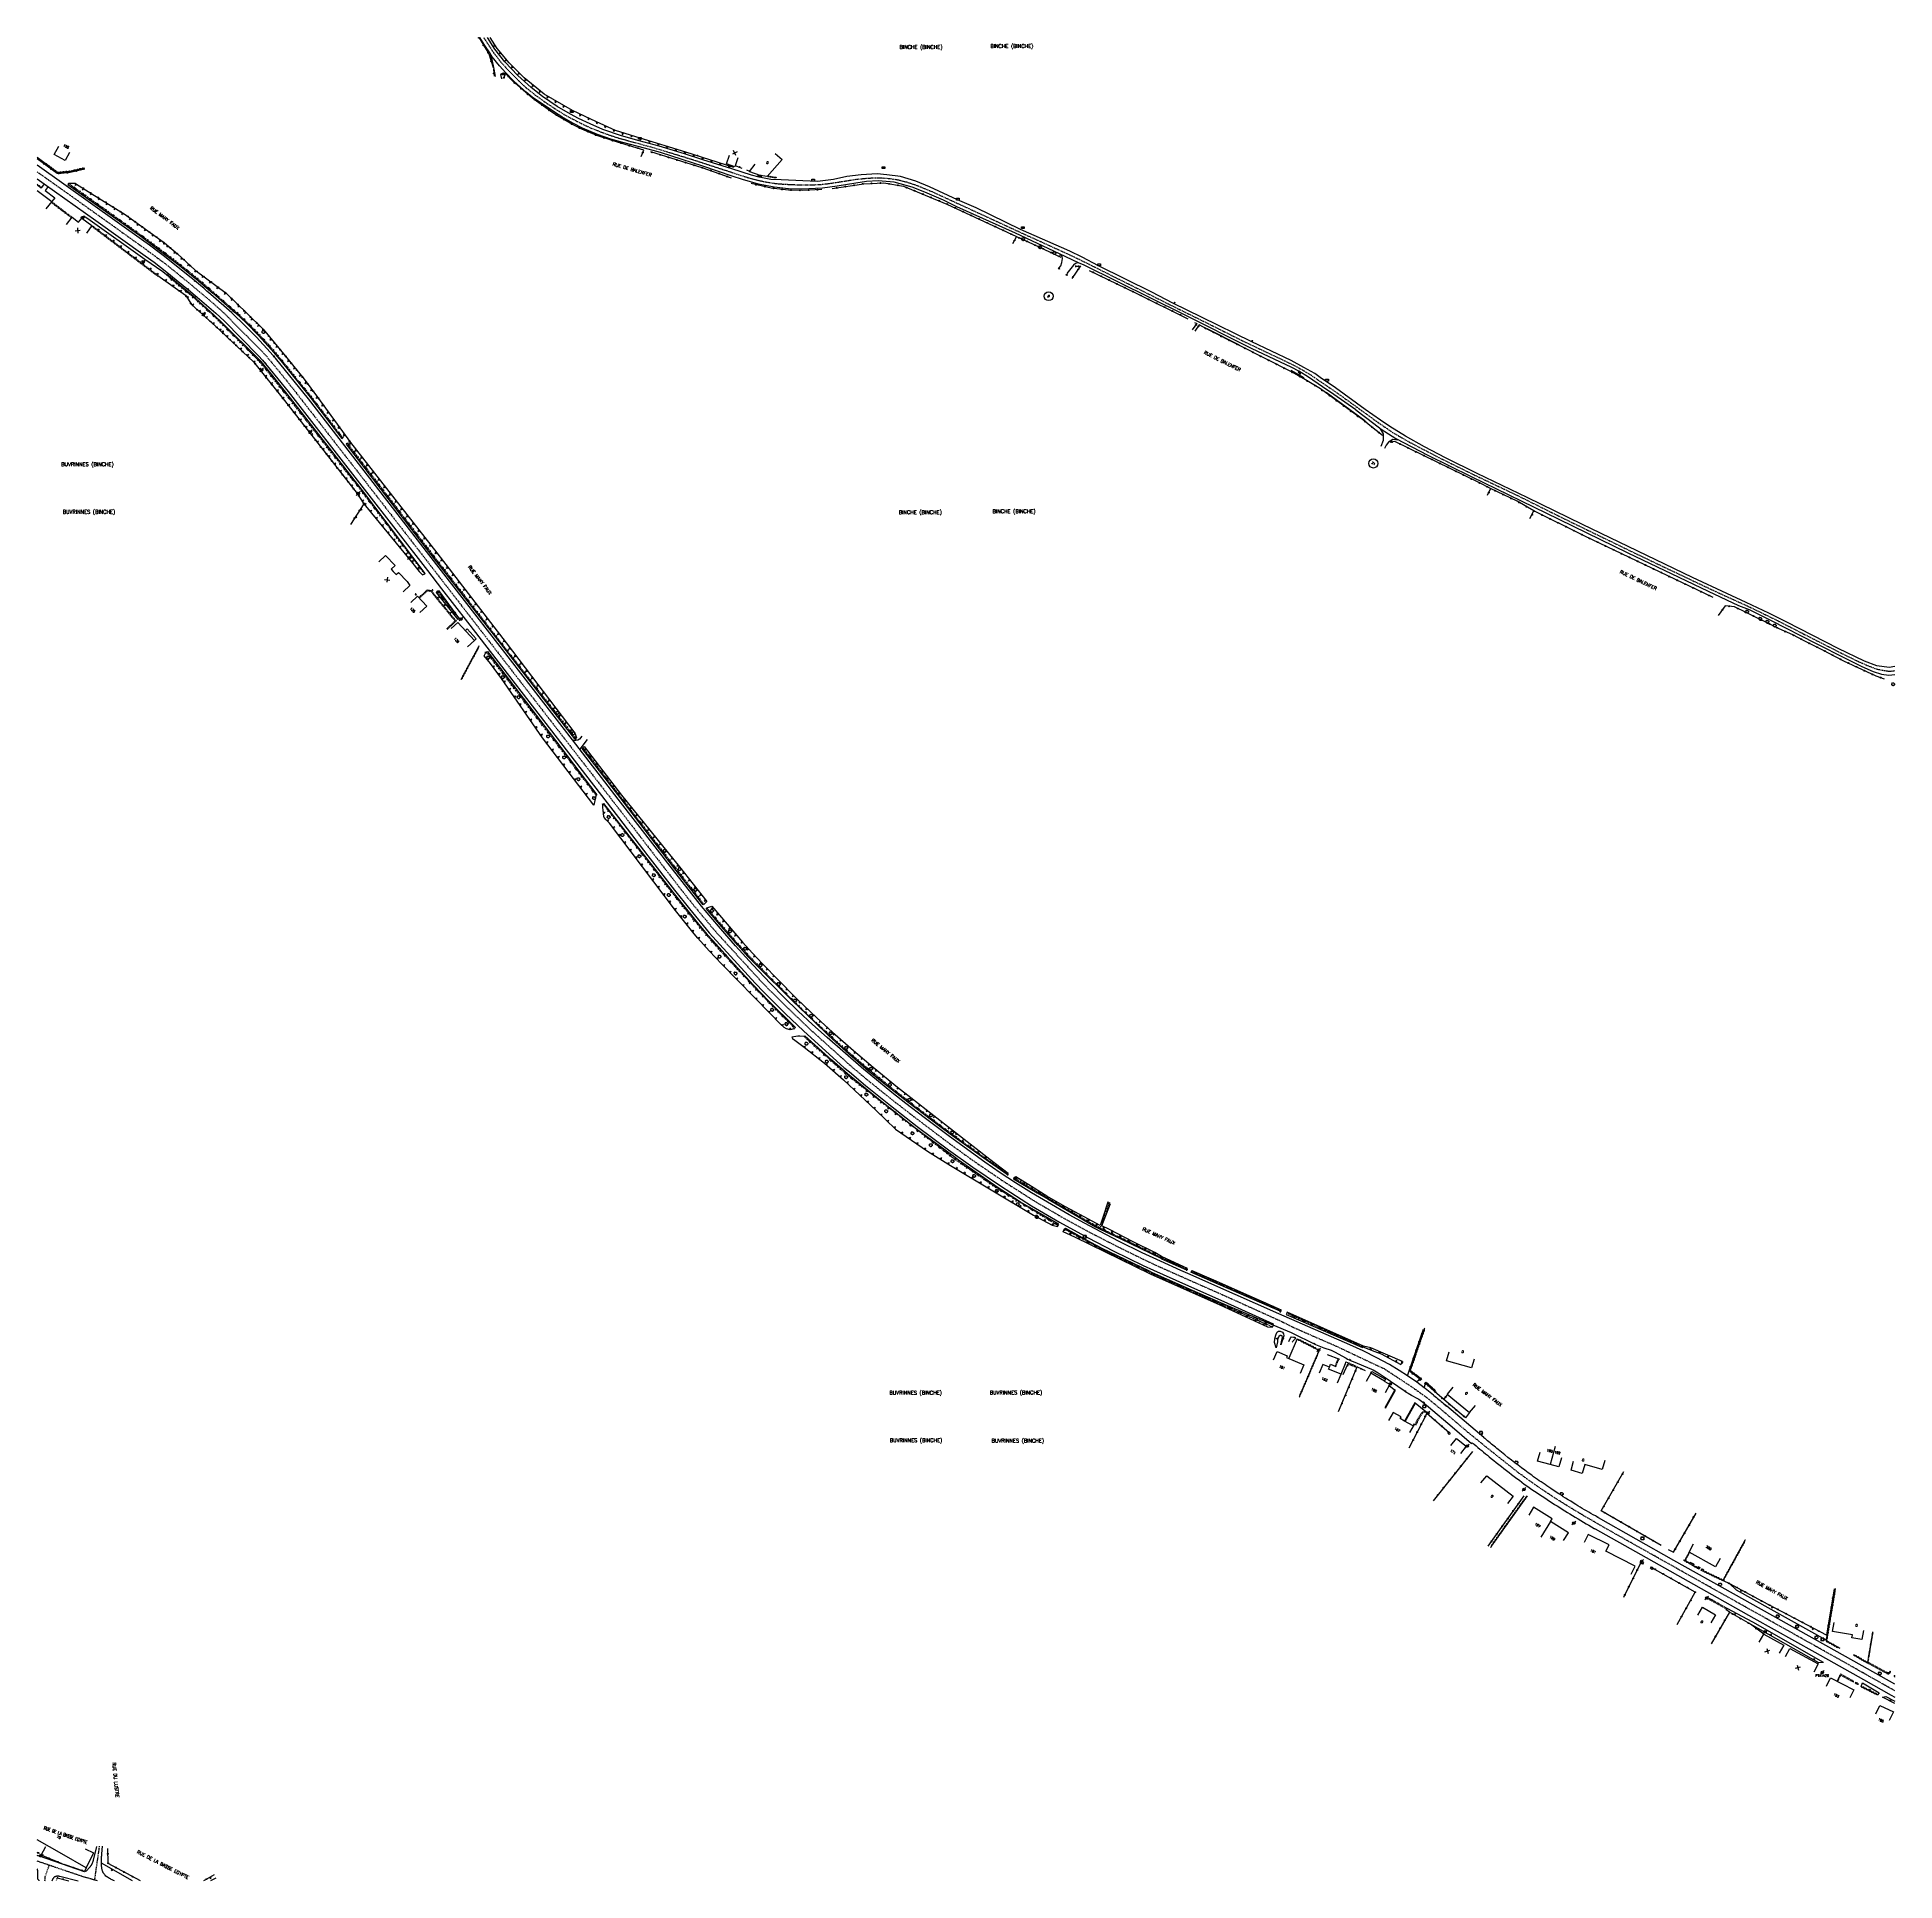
# Model space of a CAD drawing. Header units: millimetres. Extents: x 137000 to 138000, y 120000 to 120992.
import ezdxf
from ezdxf.enums import TextEntityAlignment as Align

# ---------------------------------------------------------------- set-up
doc = ezdxf.new("R2010")
doc.units = ezdxf.units.MM
doc.linetypes.add('DASHED', pattern=[0.75, 0.5, -0.25])
doc.layers.get('0').update_dxf_attribs({"linetype": 'CONTINUOUS'})
for name, color, linetype in [('W0001', 6, 'DASHED'), ('W0008', 7, 'CONTINUOUS'), ('W0100', 7, 'CONTINUOUS'), ('W0112', 1, 'DASHED'), ('W0211', 2, 'CONTINUOUS'), ('W0220', 5, 'DASHED'), ('W0300', 7, 'CONTINUOUS'), ('W0302', 3, 'CONTINUOUS'), ('W0310', 3, 'CONTINUOUS'), ('W0322', 7, 'CONTINUOUS'), ('W0330', 7, 'CONTINUOUS'), ('W0400', 7, 'CONTINUOUS'), ('W0420', 7, 'CONTINUOUS'), ('W0471', 7, 'CONTINUOUS'), ('W0980', 7, 'CONTINUOUS'), ('W0989', 7, 'CONTINUOUS'), ('W0991', 7, 'CONTINUOUS'), ('W1102', 7, 'CONTINUOUS'), ('W1471', 7, 'CONTINUOUS'), ('W1473', 7, 'CONTINUOUS'), ('W1474', 7, 'CONTINUOUS')]:
    doc.layers.add(name, color=color, linetype=linetype)
doc.styles.get("Standard").update_dxf_attribs({"font": 'romans.shx', "width": 0.85})

# ---------------------------------------------------------------- blocks, each defined once
blk = doc.blocks.new('t322o')
at = {"color": 0, "linetype": 'Continuous'}
for radius in [0.25, 0.15]:
    blk.add_circle((0, 0), radius, dxfattribs=at)
blk = doc.blocks.new('t211o')
at = {"color": 0, "linetype": 'Continuous'}
for p, q in [((-0.3, 0.5), (-0.3, 0)), ((0, 1), (0, 0)), ((0.3, 0.5), (0.3, 0))]:
    blk.add_line(p, q, dxfattribs=at)
blk = doc.blocks.new('T471')
for p, q in [((-0.333334, 0.333334), (-0.333334, -0.333334)), ((-0.333334, 0.333334), (0.333334, 0.333334)), ((-0.333334, 0), (0, 0)), ((0.500001, 0.500001), (1.000002, 1.000002)), ((-0.500001, -0.500001), (-1.000002, -1.000002)), ((-0.333334, -0.333334), (0.333334, -0.333334))]:
    blk.add_line(p, q)
blk.add_ellipse((0, 0), major_axis=(0.471405, 0.471405), ratio=1, start_param=5.4977871438, end_param=11.780972451)
blk = doc.blocks.new('T400')
for p, q in [((-0.15, 0.3), (0.15, 0.3)), ((-0.15, -0.25), (-0.15, 0.3)), ((-0.15, 0.15), (0.15, 0.15)), ((-0.15, 0), (0.15, 0)), ((0.15, 0.3), (0.15, -0.25)), ((-0.15, -0.15), (0.15, -0.15)), ((-0.15, -0.25), (-0.15, -0.3)), ((-0.15, -0.3), (0.15, -0.3)), ((0.15, -0.3), (0.15, -0.25))]:
    blk.add_line(p, q)
blk = doc.blocks.new('t330o')
at = {"color": 0, "linetype": 'Continuous'}
for p, q in [((0.25, -0.25), (-0.25, 0.25)), ((-0.25, -0.25), (0.25, 0.25)), ((-0.25, 0.25), (-0.25, -0.25)), ((0.25, 0.25), (-0.25, 0.25)), ((0.25, -0.25), (0.25, 0.25)), ((-0.25, -0.25), (0.25, -0.25)), ((-0.25, -0.25), (-0.25, -0.25))]:
    blk.add_line(p, q, dxfattribs=at)
blk = doc.blocks.new('T300')
for p, q in [((-0.8, 0.5), (-0.9, 0.3)), ((-0.9, 0.3), (-0.9, 0.2)), ((-0.9, 0.2), (-0.7, 0.1)), ((-0.7, 0.6), (-0.8, 0.5)), ((-0.8, -0.1), (-0.7, 0.1)), ((-0.6, 0.7), (-0.7, 0.6)), ((-0.7, 0.1), (-0.7, 0.1)), ((-0.5, 0.7), (-0.6, 0.7)), ((-0.3, 0.6), (-0.5, 0.7)), ((-0.3, 0.6), (-0.2, 0.7)), ((-0.2, 0.6), (-0.3, 0.6)), ((-0.2, 0.7), (-0.1, 0.8)), ((-0.1, 0.8), (0.1, 0.8)), ((0.1, 0.8), (0.2, 0.7)), ((0.2, 0.7), (0.3, 0.6)), ((0.3, 0.6), (0.4, 0.5)), ((0.5, 0.5), (0.3, 0.5)), ((0.4, 0.5), (0.4, 0.5)), ((0.6, 0.4), (0.5, 0.5)), ((0.6, 0.4), (0.7, 0.3)), ((0.7, 0.3), (0.7, 0.2)), ((0.7, 0.2), (0.7, 0.1)), ((0.7, 0.1), (0.7, -0.2)), ((-0.8, -0.2), (-0.8, -0.1)), ((-0.7, -0.3), (-0.8, -0.2)), ((-0.8, -0.2), (-0.8, -0.2)), ((-0.7, -0.4), (-0.7, -0.3)), ((-0.5, -0.5), (-0.7, -0.4)), ((-0.4, -0.5), (-0.5, -0.5)), ((-0.4, -0.5), (-0.3, -0.5)), ((-0.3, -0.5), (-0.3, -0.4)), ((-0.3, -0.6), (-0.3, -0.5)), ((-0.3, -0.5), (-0.3, -0.5)), ((-0.2, -0.7), (-0.3, -0.6)), ((-0.1, -0.8), (-0.2, -0.7)), ((0.1, -0.8), (-0.1, -0.8)), ((0.2, -0.7), (0.1, -0.8)), ((0.3, -0.5), (0.2, -0.5)), ((0.3, -0.6), (0.2, -0.7)), ((0.2, -0.7), (0.2, -0.7)), ((0.5, -0.4), (0.3, -0.5)), ((0.3, -0.5), (0.3, -0.6)), ((0.3, -0.5), (0.3, -0.5)), ((0.6, -0.3), (0.5, -0.4)), ((0.7, -0.2), (0.6, -0.3)), ((0.6, -0.3), (0.6, -0.3))]:
    blk.add_line(p, q)
blk = doc.blocks.new('T420')
for p, q in [((0.7, 0.7), (-0.8, 0.7)), ((-0.8, 0.7), (-0.8, -0.8)), ((0.7, 0.7), (0.7, -0.8)), ((0.7, -0.8), (-0.8, -0.8))]:
    blk.add_line(p, q)
blk.add_ellipse((0, 0), major_axis=(-0.53, 0.53), ratio=1, start_param=3.926990816990981, end_param=10.21017612417057)
blk = doc.blocks.new('t112o')
at = {"color": 0, "linetype": 'Continuous'}
for p, q in [((-0.5, 0.5), (0.5, 0.5)), ((-0.5, -0.5), (-0.5, 0.5)), ((0.5, 0.5), (0.5, -0.5)), ((0.5, -0.5), (-0.5, -0.5))]:
    blk.add_line(p, q, dxfattribs=at)
blk = doc.blocks.new('t991o')
at = {"color": 0, "linetype": 'Continuous'}
for p, q in [((-1, 1), (1, -1)), ((-1, -1), (1, 1))]:
    blk.add_line(p, q, dxfattribs=at)
blk = doc.blocks.new('t310o')
at = {"color": 0, "linetype": 'Continuous'}
for centre, start, end in [((-0.5, 0.4), 216.8699, 323.1304), ((0.5, -0.4), 36.8699, 143.1303)]:
    blk.add_arc(centre, 0.625, start, end, dxfattribs=at)
blk = doc.blocks.new('t220o')
at = {"color": 0, "linetype": 'Continuous'}
for p, q in [((-0.25, 0.25), (0.25, 0.25)), ((-0.25, -0.25), (0.25, -0.25))]:
    blk.add_line(p, q, dxfattribs=at)
blk = doc.blocks.new('T1471')
at = {"color": 0, "linetype": 'Continuous', "flags": 128}
blk.add_lwpolyline([(-0.75, -0.5), (-0.75, 0.5), (0.75, 0.5), (0.75, -0.5), (-0.75, -0.5)], dxfattribs=at)
blk = doc.blocks.new('T1474')
at = {"color": 0, "linetype": 'Continuous', "flags": 128}
for points in [[(-0.8, -0.5), (-0.8, 0.5)], [(-0.8, 0), (0.7, 0)], [(0.7, 0), (0.7, -0.5), (0.7, 0.5)]]:
    blk.add_lwpolyline(points, dxfattribs=at)
blk = doc.blocks.new('T1473')
at = {"color": 0, "linetype": 'Continuous', "const_width": 0.5, "flags": 128}
blk.add_lwpolyline([(-0.25, 0, 1), (0.25, 0, 1)], format="xyb", close=True, dxfattribs=at)

msp = doc.modelspace()

# ---------------------------------------------------------------- linework, layer by layer
at = {"layer": 'W0001'}
for points in [[(137240.4, 120992.2), (137242.7, 120988.7), (137245.7, 120984.1), (137249.5, 120979.2), (137253.6, 120974.6), (137258.9, 120969.2), (137263.3, 120965.2), (137268.1, 120961.3), (137274, 120957.1), (137279.9, 120953.2), (137283.6, 120950.9), (137288.2, 120948.4), (137293, 120945.9), (137298.2, 120943.5), (137304.8, 120940.9), (137309.4, 120939.3), (137313.1, 120938.1), (137318.2, 120936.7), (137330.3, 120933.4), (137339, 120930.8), (137350.1, 120927.4), (137360.4, 120924.1), (137374.1, 120919.6), (137380.8, 120917.4), (137386.5, 120915.8), (137391.9, 120914.6), (137398.1, 120913.6), (137405.9, 120913.1), (137414.4, 120912.9), (137421, 120913.1), (137425.8, 120913.6), (137432.9, 120914.7), (137441.3, 120916), (137447.3, 120916.6), (137453.8, 120916.8), (137458.7, 120916.4), (137463.3, 120915.7), (137468, 120914.5), (137474.2, 120912.4), (137481.7, 120909.3), (137490.2, 120905.4), (137501.5, 120900.2), (137516.7, 120893.2), (137531.8, 120886.2), (137540.2, 120882.4), (137549.6, 120878.1), (137557.7, 120874.4), (137567.5, 120869.6), (137580.4, 120863.1), (137594.9, 120855.9), (137609.4, 120848.6), (137623.8, 120841.5), (137636.3, 120835.3), (137648.9, 120829), (137660.2, 120823.6), (137671.6, 120818.2), (137678.1, 120815), (137684.5, 120811.3), (137691.2, 120806.8), (137698.7, 120801.7), (137709.3, 120794.1), (137721.3, 120785.4), (137729.6, 120779.7), (137738.8, 120774.4), (137754.5, 120766.2), (137773.6, 120756.8), (137796.9, 120745.7), (137818.6, 120734.9), (137834.8, 120727), (137860.1, 120714.7), (137880, 120705.2), (137903.6, 120694), (137920.8, 120686.2), (137937.2, 120678.2), (137960.3, 120666.4), (137971.3, 120660.8), (137980.5, 120656.3), (137985.3, 120654.2), (137990, 120652.4), (137993.3, 120651.7), (137997.3, 120651.1), (138000, 120651.5)], [(138000, 120102.3), (137994.5, 120105.4), (137981.6, 120112.7), (137970.6, 120118.9), (137953.8, 120128.3), (137906.1, 120155), (137850, 120186.5), (137843, 120190.5), (137831.1, 120197.4), (137821.2, 120203.4), (137815.1, 120207.3), (137807.4, 120212.5), (137797.5, 120219.6), (137787, 120227.9), (137780.1, 120233.4), (137770.6, 120241.1), (137760.5, 120249.7), (137750.3, 120258.3)], [(137032.5, 120000), (137024.7, 120002.2), (137000, 120010.6)], [(137031, 120000.4), (137033.6, 120018.6)], [(137004.2, 120000), (137004.4, 120002.3), (137006.5, 120008.4)]]:
    msp.add_lwpolyline(points, dxfattribs=at)
at = {"layer": 'W0001', "flags": 128}
msp.add_lwpolyline([(137000, 120919.9), (137005.6, 120916), (137033.4, 120896.2), (137058, 120878.6), (137069.5, 120870.1), (137082, 120859.9), (137093.8, 120850), (137098.2, 120846.1), (137102.7, 120841.8), (137121.3, 120823), (137123.6, 120820.5), (137131.9, 120810.5), (137137.5, 120803.5), (137178.4, 120751), (137212.4, 120707.2), (137220, 120697.4), (137234, 120679.3), (137288.4, 120609), (137315.3, 120574.3), (137331.1, 120553.7), (137345.5, 120535.1), (137353.4, 120525.1), (137364.1, 120512.3), (137365.9, 120510.2), (137388.7, 120485.3), (137393.4, 120480.4), (137404.9, 120469), (137414.7, 120459.7), (137416.7, 120457.8), (137436.3, 120440.2), (137439.1, 120437.7), (137447.8, 120430.4), (137461.3, 120419.6), (137475.7, 120408.5), (137492.4, 120395.9), (137505.4, 120386.6), (137520.1, 120376.6), (137536.7, 120366), (137551.8, 120357.2), (137567.2, 120348.8), (137580.6, 120341.9), (137596.7, 120334), (137602.2, 120331.4), (137619.3, 120323.8), (137640.1, 120314.6), (137669.3, 120301.4), (137669.3, 120301.4), (137676.3, 120297.9), (137676.3, 120297.9), (137699.8, 120287.6), (137718.6, 120278.7), (137725.1, 120275.7), (137741.3, 120265), (137748.1, 120260.1), (137750.3, 120258.3)], dxfattribs=at)
at = {"layer": 'W0008'}
for points in [[(137709.8, 120791.8), (137698, 120800.1), (137691.9, 120804.3), (137684.3, 120809.4), (137679.2, 120812.6), (137675.4, 120814.6), (137653.6, 120824.8), (137617.2, 120843.1), (137563.6, 120869.7), (137560.6, 120870.9), (137550.4, 120875.9), (137526.7, 120886.9), (137495.1, 120901.1), (137487.8, 120904.7), (137477.9, 120909), (137471, 120911.7), (137461.3, 120914.4), (137452.8, 120915.1), (137446.5, 120914.7), (137440.7, 120913.8), (137430.6, 120912.2), (137422.7, 120911.2), (137411.7, 120910.7), (137404.5, 120910.8), (137396.7, 120911.7), (137388.3, 120913.4), (137379.6, 120915.8), (137374.1, 120917.7), (137358.4, 120923), (137347.2, 120926.6), (137335.5, 120930.3), (137326.9, 120932.7), (137315.2, 120935.8), (137308.9, 120937.6), (137301.7, 120940), (137293.6, 120943.5), (137288.4, 120946.1), (137282.4, 120949.5), (137278, 120952.4), (137270.7, 120957.3), (137266.5, 120960.2), (137263.3, 120962.8), (137258.4, 120967.1), (137256.4, 120969), (137252.3, 120973.3), (137248.9, 120977.1), (137245, 120981.8), (137243.6, 120984.1), (137241, 120988), (137238.3, 120992.2)], [(138000, 120653.6), (137997, 120653.1), (137990.3, 120654.1), (137983.7, 120656.5), (137969.5, 120663.4), (137941.8, 120677.5), (137932.2, 120682.3), (137919.9, 120688.2), (137909.6, 120692.9), (137891, 120701.5), (137831.8, 120730.1), (137802.1, 120744.6), (137775.2, 120757.5), (137758.1, 120766), (137746.9, 120771.9), (137736.5, 120777.7), (137728.2, 120782.8), (137723.2, 120786.2), (137714.8, 120792), (137698.9, 120803.6), (137690.6, 120809.3), (137687.7, 120811.4), (137681.9, 120814.7), (137675, 120818.4), (137653.8, 120828.5), (137626.8, 120841.8), (137611.4, 120849.2), (137600.1, 120855.1), (137571.4, 120869.4), (137562.5, 120874.1), (137555.9, 120877.3), (137529.3, 120889), (137505.4, 120900.5), (137495.4, 120904.8), (137480.4, 120911.9), (137473, 120914.9), (137464.8, 120917.4), (137457.3, 120918.4), (137452.1, 120918.8), (137443.6, 120918.4), (137435.8, 120917.4), (137428.6, 120915.9), (137420, 120914.8), (137400.5, 120915.6), (137394.9, 120915.9), (137388.6, 120917), (137384.6, 120918.2), (137373.9, 120921.5), (137358.4, 120926.4), (137348.4, 120929.6), (137334.9, 120933.7), (137324.1, 120936.7), (137314.5, 120939.4), (137304.5, 120942.8), (137297.6, 120945.8), (137291.4, 120948.7), (137287.1, 120951), (137279.9, 120955.2), (137272, 120960.5), (137265.9, 120965.3), (137258.7, 120971.9), (137251.7, 120979.2), (137246.4, 120986), (137242.5, 120992.2)], [(137243.6, 120984.1), (137244.7, 120980.4), (137245.9, 120975.2), (137246.6, 120971.3)], [(137250.2, 120970), (137249.6, 120972.4), (137249.8, 120972.8), (137251, 120973.2), (137252.4, 120973.1)], [(137550.2, 120868.3), (137551, 120869.4), (137551.6, 120871.1), (137551.9, 120873.3), (137551.7, 120874.4), (137550.4, 120875.9)], [(137560.6, 120870.9), (137559, 120870.6), (137557.8, 120869.7), (137554.2, 120865.3)], [(137709.8, 120791.8), (137719.6, 120784.5), (137723.5, 120781.5), (137731.3, 120776.4), (137748.6, 120767.5), (137772, 120756), (137819.1, 120733), (137856.3, 120714.8), (137899.5, 120694.2), (137915.9, 120686.5), (137921.6, 120684.3), (137933.5, 120678.5), (137957.3, 120666.3), (137973.6, 120657.9), (137982.2, 120653.7), (137988.4, 120651), (137992.9, 120649.6), (137996.7, 120649), (138000, 120649.3)], [(137723.5, 120772.2), (137724.8, 120775.6), (137724.7, 120778.9), (137723.1, 120781.7)], [(137732.5, 120775.6), (137729.7, 120775.9), (137727.4, 120774.5), (137726.2, 120772.9), (137725.3, 120771)], [(137751.6, 120261.4), (137751.9, 120261.2), (137752.5, 120260.7), (137753.2, 120260.2), (137753.8, 120259.6), (137754.5, 120259.1), (137755.2, 120258.6), (137755.8, 120258), (137756.5, 120257.5), (137757.1, 120256.9), (137757.8, 120256.4), (137758.4, 120255.8), (137758.7, 120255.6), (137758.9, 120255.5)], [(137748.9, 120255.2), (137761.7, 120244.4), (137772.2, 120235.4), (137772.5, 120235.8), (137773.6, 120235), (137774.6, 120234.1), (137775.6, 120233.3), (137776.6, 120232.4), (137777.6, 120231.6), (137778.6, 120230.8), (137779.7, 120229.9), (137780.7, 120229.1), (137781.7, 120228.3), (137782.7, 120227.4), (137784.1, 120226.3), (137785.4, 120225.2), (137786.8, 120224.1), (137788.2, 120223), (137789.6, 120221.9), (137790.9, 120220.9), (137792.3, 120219.8), (137793.7, 120218.7), (137795.1, 120217.6), (137796.5, 120216.6), (137797.9, 120215.6), (137799.2, 120214.6), (137800.5, 120213.6), (137801.9, 120212.7), (137803.2, 120211.7), (137804.6, 120210.7), (137806, 120209.8), (137807.4, 120208.9), (137808.7, 120207.9), (137810.1, 120207), (137811.5, 120206.1), (137812.8, 120205.2), (137814.1, 120204.3), (137815.5, 120203.5), (137816.8, 120202.6), (137818.2, 120201.8), (137819.6, 120200.9), (137820.9, 120200), (137822.3, 120199.2), (137823.7, 120198.3), (137823.7, 120198.3), (137825.1, 120197.5), (137826.5, 120196.6), (137828, 120195.7), (137829.5, 120194.8), (137830.9, 120193.9), (137832.4, 120193.1), (137833.8, 120192.2), (137835.3, 120191.4), (137836.7, 120190.5), (137838.2, 120189.7), (137838.2, 120189.7), (137838.3, 120189.7), (137838.3, 120189.6), (137838.4, 120189.6), (137838.4, 120189.6), (137838.5, 120189.5), (137838.5, 120189.5), (137838.6, 120189.5), (137838.6, 120189.5), (137838.7, 120189.4), (137838.7, 120189.4), (137863.2, 120175.6), (137924.1, 120141.4), (137956.9, 120123.1), (137983.1, 120108.4), (137998.1, 120099.9), (138000, 120098.8)], [(138000, 120105.8), (137978, 120118.2), (137913.1, 120154.5), (137881.1, 120172.5), (137840.5, 120195.4), (137840.4, 120195.4), (137840.4, 120195.5), (137840.3, 120195.5), (137840.2, 120195.5), (137840.2, 120195.5), (137840.2, 120195.6), (137840.1, 120195.6), (137840, 120195.6), (137840, 120195.7), (137840, 120195.7), (137838.8, 120196.4), (137837.6, 120197), (137836.4, 120197.7), (137835.2, 120198.4), (137834.1, 120199.1), (137832.9, 120199.8), (137831.7, 120200.5), (137830.6, 120201.2), (137829.4, 120201.9), (137828.3, 120202.6), (137828.3, 120202.6), (137826.9, 120203.4), (137825.6, 120204.3), (137824.2, 120205.1), (137822.8, 120206), (137821.5, 120206.8), (137820.2, 120207.7), (137818.8, 120208.5), (137817.5, 120209.4), (137816.1, 120210.3), (137814.8, 120211.2), (137813.7, 120211.9), (137812.7, 120212.6), (137811.7, 120213.3), (137810.7, 120214), (137809.6, 120214.7), (137808.6, 120215.4), (137807.6, 120216.1), (137806.5, 120216.8), (137805.5, 120217.5), (137804.5, 120218.3), (137802.7, 120219.6), (137800.8, 120221), (137799, 120222.3), (137797.2, 120223.7), (137795.4, 120225.1), (137793.6, 120226.5), (137791.7, 120227.9), (137790, 120229.3), (137788.2, 120230.8), (137786.4, 120232.2), (137785.7, 120232.8), (137785, 120233.4), (137784.3, 120233.9), (137783.6, 120234.5), (137782.9, 120235.1), (137782.2, 120235.7), (137781.5, 120236.3), (137780.7, 120236.9), (137780, 120237.5), (137779.4, 120238.1), (137779.3, 120238.1), (137779.2, 120238.2), (137779.2, 120238.2), (137779.1, 120238.3), (137779, 120238.3), (137779, 120238.4), (137778.9, 120238.4), (137778.9, 120238.5), (137778.8, 120238.5), (137778.7, 120238.6), (137778.7, 120238.6), (137758.9, 120255.5)], [(137028.4, 120007.4), (137026.4, 120005.2), (137025.5, 120004.9), (137000.7, 120013.4), (137000.7, 120013.4), (137000.6, 120013.4), (137000.6, 120013.5), (137000.6, 120013.5), (137000.5, 120013.5), (137000.5, 120013.5), (137000.4, 120013.5), (137000.4, 120013.5), (137000.4, 120013.5), (137000.3, 120013.5), (137000, 120013.7)], [(137031.9, 120018.5), (137030.2, 120011.2), (137030.2, 120011.2), (137030.2, 120011.1), (137030.2, 120011.1), (137030.2, 120011), (137030.1, 120011), (137030.1, 120010.9), (137030.1, 120010.9), (137030.1, 120010.9), (137030.1, 120010.8), (137030.1, 120010.8), (137030, 120010.6), (137030, 120010.4), (137029.9, 120010.2), (137029.8, 120010), (137029.8, 120009.8), (137029.7, 120009.6), (137029.6, 120009.4), (137029.5, 120009.2), (137029.4, 120009), (137029.3, 120008.8), (137029.3, 120008.7), (137029.2, 120008.6), (137029.1, 120008.5), (137029.1, 120008.4), (137029, 120008.3), (137029, 120008.2), (137028.9, 120008.1), (137028.8, 120008), (137028.7, 120007.9), (137028.6, 120007.8), (137028.6, 120007.7), (137028.6, 120007.7), (137028.6, 120007.7), (137028.5, 120007.6), (137028.5, 120007.6), (137028.5, 120007.6), (137028.5, 120007.5), (137028.4, 120007.5), (137028.4, 120007.5), (137028.4, 120007.4)], [(137041.7, 120000), (137041.1, 120000.2), (137040.4, 120000.5), (137040.4, 120000.5), (137039.9, 120000.8), (137039.4, 120001), (137038.9, 120001.3), (137038.4, 120001.6), (137037.9, 120001.9), (137037.5, 120002.2), (137037, 120002.6), (137036.7, 120003), (137036.3, 120003.4), (137036, 120003.8), (137035.9, 120004), (137035.8, 120004.1), (137035.7, 120004.2), (137035.6, 120004.4), (137035.5, 120004.5), (137035.4, 120004.7), (137035.4, 120004.9), (137035.3, 120005), (137035.2, 120005.2), (137035.2, 120005.3), (137035.2, 120005.3), (137035, 120005.7), (137035, 120006.1), (137034.9, 120006.5), (137034.8, 120006.9), (137034.8, 120007.4), (137034.7, 120007.8), (137034.7, 120008.2), (137034.7, 120008.6), (137034.7, 120009), (137034.7, 120009.5), (137034.7, 120009.9), (137034.7, 120010.4), (137034.7, 120010.8), (137034.7, 120011.3), (137034.7, 120011.8), (137034.7, 120012.2), (137034.7, 120012.7), (137034.7, 120013.1), (137034.8, 120013.6), (137034.8, 120014), (137034.8, 120014.1), (137034.8, 120014.1), (137034.8, 120014.2), (137034.8, 120014.2), (137034.8, 120014.3), (137034.8, 120014.4), (137034.8, 120014.4), (137034.8, 120014.5), (137034.8, 120014.5), (137034.8, 120014.6), (137035.2, 120018.7)], [(137001.1, 120000), (137001.1, 120000.1), (137000.4, 120000.9), (137000.4, 120003.7), (137000.4, 120003.7), (137000.4, 120003.7), (137000.4, 120003.8), (137000.4, 120003.8), (137000.4, 120003.9), (137000.4, 120003.9), (137000.4, 120003.9), (137000.4, 120004), (137000.4, 120004), (137000.4, 120004), (137000.4, 120004.1), (137000.4, 120004.1), (137000.4, 120004.3), (137000.4, 120004.5), (137000.4, 120004.7), (137000.4, 120005), (137000.4, 120005.2), (137000.3, 120005.4), (137000.3, 120005.6), (137000.2, 120005.8), (137000.2, 120006), (137000.1, 120006.2), (137000, 120006.4)], [(137008.1, 120000), (137008.3, 120000.5), (137008.3, 120000.5), (137008.3, 120000.5), (137008.3, 120000.5), (137008.3, 120000.6), (137008.4, 120000.6), (137008.4, 120000.6), (137008.4, 120000.7), (137008.4, 120000.7), (137008.4, 120000.7), (137008.4, 120000.8), (137008.4, 120000.8), (137008.5, 120001), (137008.6, 120001.2), (137008.7, 120001.3), (137008.8, 120001.5), (137008.9, 120001.6), (137009, 120001.8), (137009.1, 120001.9), (137009.3, 120002.1), (137009.4, 120002.2), (137009.6, 120002.3), (137009.8, 120002.4), (137010, 120002.5), (137010.2, 120002.6), (137010.4, 120002.6), (137010.6, 120002.7), (137010.8, 120002.7), (137011.1, 120002.7), (137011.3, 120002.7), (137011.5, 120002.7), (137011.7, 120002.6), (137011.8, 120002.6), (137011.8, 120002.6), (137011.9, 120002.6), (137011.9, 120002.6), (137012, 120002.6), (137012, 120002.6), (137012, 120002.6), (137012.1, 120002.5), (137012.1, 120002.5), (137012.2, 120002.5), (137022, 120000)]]:
    msp.add_lwpolyline(points, dxfattribs=at)
at = {"layer": 'W0008', "flags": 128}
for points in [[(137751.6, 120261.4), (137747.2, 120265), (137746.6, 120265.4), (137742.6, 120268.4), (137737.7, 120271.8), (137733.1, 120274.8), (137728, 120277.9), (137724.2, 120280), (137721.2, 120281.6), (137713.8, 120285.3), (137706.6, 120288.6), (137668.4, 120305.3), (137632.4, 120321.2), (137620.6, 120326.4), (137615.6, 120328.6), (137604.7, 120333.5), (137594.9, 120338.1), (137582.5, 120344.2), (137575.3, 120348), (137563.7, 120354.1), (137555.5, 120358.6), (137543.8, 120365.3), (137535.2, 120370.4), (137526.7, 120375.8), (137518.4, 120381.2), (137510.2, 120386.8), (137499, 120394.9), (137490.4, 120401.2), (137477.5, 120410.9), (137467.7, 120418.4), (137460.1, 120424.4), (137445.7, 120436.2), (137445, 120436.8), (137425.3, 120454), (137417.4, 120461), (137409.7, 120468.1), (137402.2, 120475.5), (137394.8, 120483), (137385.3, 120493.1), (137375.9, 120503.4), (137366.7, 120513.9), (137357.7, 120524.6), (137342, 120544.5), (137312.8, 120582.2), (137288.2, 120614.2), (137249.2, 120664.5), (137210.9, 120714), (137146, 120797.7), (137128.3, 120819.6), (137125.5, 120822.9), (137118.1, 120830.9), (137110.8, 120838.3), (137106, 120842.8), (137104.8, 120844), (137093.5, 120854), (137091.4, 120855.8), (137089.9, 120857.1), (137084.9, 120861.3), (137083.6, 120862.4), (137082.9, 120862.9), (137067.8, 120875), (137066.4, 120876), (137060.5, 120880.4), (137057.4, 120882.7), (137000, 120923.6)], [(137000, 120916.2), (137003.8, 120913.5), (137031.6, 120893.8), (137058.2, 120874.7), (137062.9, 120871.3), (137069.8, 120865.9), (137074.9, 120861.8), (137078.6, 120858.8), (137081.4, 120856.4), (137087.4, 120851.4), (137096.2, 120843.9), (137100.6, 120839.7), (137119.1, 120820.9), (137121.3, 120818.5), (137129.6, 120808.6), (137135.1, 120801.7), (137176, 120749.2), (137210.1, 120705.3), (137217.6, 120695.5), (137231.6, 120677.5), (137286, 120607.2), (137312.9, 120572.4), (137328.7, 120551.8), (137343.1, 120533.2), (137351.1, 120523.2), (137361.8, 120510.4), (137363.7, 120508.2), (137386.5, 120483.3), (137391.2, 120478.3), (137402.8, 120466.8), (137412.6, 120457.5), (137414.7, 120455.5), (137434.3, 120437.9), (137437.2, 120435.4), (137445.9, 120428.1), (137459.4, 120417.3), (137473.8, 120406), (137490.6, 120393.5), (137503.7, 120384.1), (137518.5, 120374.1), (137535.2, 120363.4), (137550.4, 120354.5), (137565.8, 120346.1), (137579.3, 120339.2), (137595.3, 120331.3), (137600.9, 120328.7), (137618.1, 120321), (137638.8, 120311.8), (137665.3, 120299.9), (137665.1, 120299.3), (137675, 120295.2), (137688.1, 120288.7), (137692.7, 120286.9), (137696.5, 120285.7), (137698.4, 120284.8), (137704.7, 120281.3), (137705.3, 120280.9), (137706.2, 120280.5), (137707.3, 120280), (137708.4, 120279.5), (137718.2, 120275.5), (137718.6, 120275.3), (137719.2, 120275), (137720.1, 120274.5), (137721.9, 120273.4), (137724.1, 120272), (137725.1, 120271.3), (137735.9, 120263.9), (137736.7, 120263.2), (137736.9, 120263.1), (137738, 120262.5), (137739.9, 120261.4), (137740, 120261.3), (137742.7, 120259.8), (137743.7, 120259.2), (137744.5, 120258.7), (137745.2, 120258.2), (137745.9, 120257.6), (137748.9, 120255.2)], [(137003.8, 120913.5), (137002.4, 120911.5)], [(137006, 120912), (137004.4, 120909.9), (137009.6, 120906), (137007.9, 120903.9)], [(137230.5, 120673.1), (137231.4, 120673.9), (137236.3, 120668.6), (137235.4, 120667.6)], [(137293.2, 120616.1), (137292, 120614.6), (137291.1, 120614), (137290, 120613.8), (137289.1, 120613.9), (137288.2, 120614.2)], [(137296.1, 120614.3), (137292.1, 120609.2)], [(137673.7, 120290.4), (137674.8, 120292.6), (137675, 120292.8), (137676.3, 120292.7), (137676.9, 120292.6), (137677.4, 120292.4)], [(137678.3, 120291.7), (137673.7, 120281.3)], [(137677.4, 120292.3), (137677.1, 120291.8), (137676.9, 120291.4), (137676.5, 120291), (137676.1, 120290.7), (137675.9, 120290.4), (137675.6, 120289.9)], [(137694.5, 120283.4), (137701, 120280.8)], [(137695.6, 120276.5), (137696.3, 120278.1), (137699.1, 120276.9), (137699.2, 120277.3)], [(137701.9, 120272.7), (137704.3, 120278.4), (137704.4, 120279.2), (137704.5, 120279.3), (137706.2, 120278.6)], [(137705.1, 120277.5), (137702.9, 120272.3)], [(137717.9, 120273.2), (137718.5, 120274.2), (137725.8, 120270), (137725.3, 120269)], [(137737.7, 120271.8), (137738.5, 120274.5)], [(137744.4, 120269.9), (137742.4, 120268.5)], [(137746.6, 120265.4), (137747.4, 120267.8)], [(137741.8, 120257.3), (137747.5, 120252.7)]]:
    msp.add_lwpolyline(points, dxfattribs=at)
msp.add_lwpolyline([(137096.1, 120001.4, 0.01074), (137093.3, 120000)], format="xyb", dxfattribs=at)
at = {"layer": 'W0100', "flags": 128}
for points in [[(137017.5, 120930.3), (137015.1, 120926), (137009.2, 120929.3), (137011.7, 120933.7)], [(137000, 120910), (137007.9, 120903.9), (137004.7, 120900)], [(137015.8, 120891.6), (137018.8, 120895.5), (137022.3, 120892.9), (137024.1, 120895.1), (137029.5, 120891), (137026.6, 120887)], [(137184, 120710), (137184, 120710), (137187.6, 120713.5), (137192.8, 120708.1), (137190.6, 120706), (137191.6, 120704.9), (137193.3, 120703.2), (137194.5, 120704.3), (137199.1, 120699.4), (137199.1, 120699.4), (137200.6, 120697.3), (137197, 120693.8)], [(137206, 120682.8), (137209.7, 120686.2), (137204.8, 120691.5), (137201.1, 120688.1)], [(137231.7, 120664.3), (137235.4, 120667.6), (137226.5, 120677.4), (137222.8, 120674.1)], [(137665.5, 120280.4), (137667.5, 120285), (137672.8, 120282.7), (137672.5, 120281.8), (137681.9, 120277.7), (137679.9, 120273.1)], [(137773.6, 120280.9), (137772.2, 120276.1), (137758.7, 120280), (137760.1, 120284.8)], [(137699.9, 120268.1), (137701.9, 120272.7), (137695.2, 120275.5), (137695.6, 120276.5), (137692.1, 120277.9), (137690.2, 120273.3)], [(137725.9, 120262.9), (137728.2, 120267.2), (137728.3, 120267.3), (137728.2, 120267.4), (137728.1, 120267.2), (137728.1, 120267.2), (137725.6, 120268.7), (137725.3, 120268.9), (137725.3, 120269), (137717.9, 120273.2), (137715.4, 120268.8)], [(137725.8, 120254.4), (137731.2, 120264.1), (137730.9, 120264.3), (137725.4, 120254.6)], [(137739, 120241.3), (137741.4, 120245.6), (137741.1, 120245.8), (137740.7, 120244.9), (137736, 120247.5), (137736, 120247.5), (137733.8, 120248.8), (137734.3, 120249.7), (137729.9, 120252.1), (137727.4, 120247.8)], [(137736.4, 120247.3), (137741.9, 120257.2), (137741.6, 120257.4), (137736.1, 120247.5)]]:
    msp.add_lwpolyline(points, dxfattribs=at)
at = {"layer": 'W0100'}
for points in [[(137377.1, 120927.5), (137375.5, 120922.7), (137371.1, 120924.2), (137372.7, 120929)], [(137397.3, 120929.9), (137401, 120926.6), (137393, 120917.4), (137389.2, 120918), (137383.6, 120919.9), (137383.4, 120920.1), (137386.5, 120924.1)], [(137762.1, 120265.8), (137759, 120261.9), (137771.1, 120252.1), (137774.2, 120255.9)], [(137760.9, 120234.3), (137764.1, 120238.2), (137769.3, 120234), (137766.2, 120230.1)], [(137820.5, 120227.7), (137819.1, 120222.9), (137814.5, 120224.2), (137807.7, 120226), (137809, 120230.8)], [(137843.9, 120226.3), (137842.5, 120221.5), (137833.1, 120224.2), (137831.7, 120219.3), (137825.7, 120221.1), (137827.1, 120225.9)], [(137777.2, 120214.2), (137780.3, 120218.1), (137794.6, 120207), (137791.5, 120203.1)], [(137821.7, 120183.2), (137824.3, 120187.4), (137814.7, 120193.5), (137815.5, 120194.8), (137805.5, 120201.1), (137802.9, 120196.9)], [(137858.1, 120165), (137860.3, 120169.4), (137844.5, 120177.4), (137846.3, 120180.9), (137835, 120186.5), (137832.7, 120182.1)], [(137906, 120173.5), (137903.5, 120169.1), (137889.3, 120177), (137891.7, 120181.4)], [(137893.9, 120143), (137896.4, 120147.3), (137903.5, 120143.2), (137901, 120138.9)], [(137927, 120128.4), (137929.4, 120132.8), (137940.2, 120126.8), (137937.8, 120122.5)], [(137983.1, 120134.8), (137982.3, 120129.9), (137976.9, 120130.8), (137977.2, 120132.4), (137966.5, 120134.2), (137967.3, 120139.1)], [(137941.2, 120120.8), (137943.5, 120125.1), (137958.8, 120116.8), (137956.4, 120112.4)], [(137963.2, 120104.8), (137965.4, 120109.3), (137978, 120102.9), (137975.7, 120098.5)], [(137989.8, 120089.9), (137992, 120094.4), (137999.2, 120090.9), (137997, 120086.4)], [(137025.9, 120017.2), (137030.3, 120015), (137026.3, 120007), (137013.2, 120014.5), (137000, 120022)]]:
    msp.add_lwpolyline(points, dxfattribs=at)
at = {"layer": 'W0112'}
for p, q in [((137393, 120917.4), (137393, 120917.8)), ((137397.7, 120916.6), (137393, 120917.4)), ((137550, 120868.3), (137550.5, 120867.8)), ((137550.5, 120867.8), (137550.2, 120867.5)), ((137554.1, 120864.9), (137553.8, 120864.6)), ((137554.6, 120864.5), (137554.1, 120864.9)), ((137680.2, 120811.6), (137679, 120812.4)), ((137679.7, 120810.9), (137680.2, 120811.6))]:
    msp.add_line(p, q, dxfattribs=at)
at = {"layer": 'W0112', "flags": 128}
for points in [[(137000, 120913.3), (137002.4, 120911.5), (137002.1, 120911.2), (137000, 120912.8)], [(137007.6, 120903.5), (137018.6, 120895.2)], [(137007.9, 120903.8), (137018.8, 120895.5)], [(137029.3, 120890.7), (137064.7, 120863.9), (137064.9, 120864.2), (137029.5, 120891)], [(137205.5, 120690.8), (137210, 120694.9), (137212.2, 120694.5), (137212.9, 120695.1), (137212.9, 120695.1), (137213, 120695.2), (137213.2, 120694.9), (137212.4, 120694.2), (137214.1, 120692.1), (137215.4, 120690.4), (137216.2, 120691.1), (137216.5, 120690.8), (137216.4, 120690.8), (137215.7, 120690.1), (137217.3, 120688.1), (137218.7, 120686.5), (137219.4, 120687), (137219.7, 120686.7), (137219, 120686.1), (137221.7, 120682.8), (137222, 120682.4), (137222.7, 120683), (137222.9, 120682.7), (137222.2, 120682.1), (137225.6, 120678.1), (137220.6, 120673.6)], [(137205.8, 120690.5), (137210.1, 120694.5), (137212, 120694.2), (137213.8, 120691.9), (137215.1, 120690.2), (137215.1, 120690.2), (137217, 120687.9), (137218.4, 120686.2), (137218.4, 120686.2), (137221.4, 120682.5), (137221.9, 120681.9), (137221.9, 120681.9), (137225.1, 120678.1), (137220.3, 120673.9)], [(137741.7, 120245.5), (137743.5, 120249.2), (137745.2, 120251.8), (137745.6, 120252.2), (137745.9, 120252.4), (137747, 120252.7), (137747.5, 120252.7), (137748.3, 120252.4), (137748.2, 120252), (137747.4, 120252.3), (137747, 120252.4), (137746.1, 120252.1), (137745.9, 120251.9), (137745.5, 120251.5), (137743.9, 120249), (137742.1, 120245.3)]]:
    msp.add_lwpolyline(points, dxfattribs=at)
at = {"layer": 'W0112'}
for points in [[(137393, 120917.8), (137397.8, 120917), (137397.7, 120916.6)], [(137550.2, 120867.5), (137549.7, 120868), (137550, 120868.3)], [(137553.8, 120864.6), (137554.4, 120864.2), (137554.6, 120864.5)], [(137679, 120812.4), (137678.8, 120812.1), (137679.6, 120811.5)], [(137679.6, 120811.5), (137679.4, 120811.1), (137679.7, 120810.9)], [(137909.6, 120146.3), (137909.8, 120146.6), (137899.9, 120152.1), (137898.3, 120152.2), (137898.3, 120151.9), (137899.8, 120151.7), (137909.6, 120146.3)], [(137988, 120134), (137985.2, 120117.4), (137995.6, 120111.8), (137995.6, 120111.8), (137995.6, 120111.8), (137995.7, 120111.8), (137995.7, 120111.8), (137995.7, 120111.7), (137995.7, 120111.7), (137995.7, 120111.7), (137995.7, 120111.7), (137995.8, 120111.7), (137995.8, 120111.7), (137995.9, 120111.7), (137995.9, 120111.6), (137996, 120111.6), (137996.1, 120111.6), (137996.2, 120111.5), (137996.2, 120111.5), (137996.3, 120111.5), (137996.4, 120111.5), (137996.5, 120111.5), (137996.5, 120111.5), (137996.7, 120111.5), (137996.8, 120111.6), (137996.9, 120111.6), (137997, 120111.6), (137997, 120111.7), (137997.1, 120111.8), (137997.2, 120111.8), (137997.3, 120111.9), (137997.4, 120112), (137997.4, 120112.1), (137997.4, 120112.1), (137997.4, 120112.1), (137997.4, 120112.1), (137997.5, 120112.1), (137997.5, 120112.2), (137997.5, 120112.2), (137997.5, 120112.2), (137997.5, 120112.2), (137997.5, 120112.2), (137997.5, 120112.2), (137997.7, 120112.7), (137997.4, 120112.8), (137997.2, 120112.4), (137997.2, 120112.4), (137997.2, 120112.4), (137997.2, 120112.3), (137997.2, 120112.3), (137997.2, 120112.3), (137997.1, 120112.3), (137997.1, 120112.3), (137997.1, 120112.3), (137997.1, 120112.3), (137997.1, 120112.3), (137997.1, 120112.2), (137997, 120112.2), (137997, 120112.1), (137996.9, 120112), (137996.8, 120112), (137996.8, 120111.9), (137996.7, 120111.9), (137996.6, 120111.9), (137996.6, 120111.9), (137996.5, 120111.9), (137996.5, 120111.9), (137996.4, 120111.9), (137996.4, 120111.9), (137996.3, 120111.9), (137996.2, 120111.9), (137996.2, 120111.9), (137996.1, 120111.9), (137996.1, 120111.9), (137996, 120112), (137995.9, 120112), (137995.9, 120112), (137995.9, 120112), (137995.9, 120112.1), (137995.8, 120112.1), (137995.8, 120112.1), (137995.8, 120112.1), (137995.8, 120112.1), (137995.8, 120112.1), (137995.7, 120112.1), (137995.7, 120112.1)], [(137995.7, 120112.1), (137985.6, 120117.6), (137988.3, 120133.9)], [(137969.2, 120107.4), (137970.9, 120110.8), (137977.7, 120107.1), (137977.8, 120107.4), (137970.8, 120111.3), (137968.9, 120107.5)], [(138000, 120109.7), (138000, 120109.8), (138000, 120109.9), (138000, 120109.9), (137999.9, 120110), (137999.9, 120110.1), (137999.9, 120110.1), (137999.9, 120110.2), (137999.9, 120110.3), (137999.9, 120110.3), (137999.9, 120110.4), (137999.9, 120110.5), (138000, 120110.6), (138000, 120110.6), (138000, 120110.6)], [(138000, 120110.6), (138000, 120110.7), (138000, 120110.7)], [(138000, 120110.6), (138000, 120110.6), (138000, 120110.6)], [(137980.3, 120105.7), (137980.5, 120106), (137978.9, 120106.8), (137978.7, 120106.5), (137980.3, 120105.7)], [(137010.9, 120002), (137010.1, 120000)]]:
    msp.add_lwpolyline(points, dxfattribs=at)
at = {"layer": 'W0112', "flags": 128}
for points in [[(137203.4, 120692.5), (137203.6, 120692.4), (137203.9, 120692), (137204.2, 120692.3), (137203.8, 120692.7), (137203.6, 120692.8)], [(137408.2, 120459.4), (137408, 120459.5), (137407.4, 120458.7), (137407.6, 120458.6)], [(137700.1, 120280.6), (137698.8, 120277.4), (137699.2, 120277.3), (137700.5, 120280.4)], [(137705.5, 120277.3), (137705.7, 120277.9), (137705.8, 120277.9), (137706.1, 120278.1), (137706.2, 120278.1), (137710.4, 120276.3), (137710.6, 120276.7), (137706.2, 120278.6), (137706.1, 120278.5), (137705.9, 120278.4), (137705.7, 120278.3), (137705.4, 120278.2), (137705.1, 120277.5)]]:
    msp.add_lwpolyline(points, close=True, dxfattribs=at)
at = {"layer": 'W0211'}
for points in [[(137375.1, 120922.3), (137349.1, 120930.6), (137324.6, 120938.1), (137311.4, 120942.2), (137301.1, 120946.9), (137288.1, 120953), (137272.9, 120961.8), (137262.1, 120970.5), (137254, 120978.7), (137247.6, 120986.4), (137243.9, 120992.2)], [(137911, 120160), (137914.5, 120156.6), (137962.9, 120129.8)], [(137961.6, 120117.6), (137923.5, 120139.2), (137909.8, 120146.6)], [(137961.6, 120117.6), (137959, 120117.4), (137922.3, 120138.1)], [(137964, 120133.3), (137962.9, 120129.8)], [(137981.9, 120104.6), (137982.5, 120106.6), (137991.5, 120101.2), (137990.7, 120100.2)], [(137993.3, 120098.9), (137995.1, 120099.2), (138000, 120096.8)], [(138000, 120095.5), (137993.3, 120098.9)], [(137051.4, 120000), (137034.7, 120009.5)]]:
    msp.add_lwpolyline(points, dxfattribs=at)
at = {"layer": 'W0211', "flags": 128}
for points in [[(137020.7, 120913.6), (137016.9, 120913.7), (137016.6, 120913.2), (137054.1, 120886.5), (137054.4, 120886.4), (137067.2, 120876.8), (137076.4, 120869.7), (137086.8, 120861.3), (137092.2, 120856.7), (137094.5, 120854.7), (137105.4, 120845.2), (137106.8, 120844), (137112.5, 120838.7), (137119.2, 120831.9), (137126.2, 120824.2), (137131.4, 120818), (137147, 120798.6), (137164, 120776.4), (137164.5, 120776.7)], [(137175.9, 120741.2), (137201.6, 120710.1), (137205.7, 120704.8), (137207.4, 120703.1), (137208.7, 120703.5), (137208.9, 120703.8), (137175.1, 120748.4), (137136.3, 120798.1), (137126.1, 120811), (137120.5, 120817.8), (137119.3, 120819.2), (137099.6, 120838.6), (137095.1, 120842.9), (137085.3, 120851.9), (137085.3, 120851.9), (137069.8, 120864.7), (137069.6, 120864.5), (137067.6, 120866.2), (137058, 120872.7), (137027.3, 120894.7), (137025.8, 120895.6), (137024.9, 120895.9), (137024.7, 120895.9), (137024.3, 120895.7)], [(137227.4, 120679.2), (137226.6, 120678.9), (137215, 120693.6), (137215.4, 120694.2), (137216, 120694.6), (137227.4, 120679.2), (137227.4, 120679.2)], [(137407.2, 120458.7), (137406.1, 120458.2), (137405.4, 120458.1), (137403.4, 120458.6), (137402.1, 120459.4), (137400, 120461.4), (137394.5, 120466.9), (137368.5, 120493.5), (137361.8, 120500.6), (137355.7, 120507.5), (137353.7, 120509.8), (137343.6, 120522.4), (137308.1, 120569.3), (137306.3, 120571.2), (137305.3, 120572.4), (137305.1, 120573), (137304.6, 120576.4), (137304.5, 120577.7), (137304.5, 120578.8), (137304.7, 120579.8), (137304.9, 120580), (137326.9, 120551.8), (137342.1, 120532.2), (137355.2, 120515.8), (137360.6, 120509.4), (137363.5, 120506.3), (137370.3, 120498.8), (137371.1, 120498), (137385.6, 120482.2), (137393.7, 120473.7), (137408, 120459.5)], [(137576.4, 120365.3), (137573.7, 120357.1), (137572.2, 120352.8), (137563.6, 120357.5), (137553.5, 120362.9), (137543.6, 120368.6), (137535.2, 120373.7), (137526.8, 120378.9), (137525.8, 120378.5), (137525.5, 120377.9), (137538.3, 120370.3), (137544.2, 120366.9), (137569.7, 120352.1), (137570.1, 120351.9), (137572.3, 120350.8), (137583, 120345.7), (137604.8, 120335.2), (137605.2, 120334.9), (137618.7, 120328.9), (137618.9, 120329.4), (137619.2, 120329.7), (137605.3, 120336), (137601.7, 120338.2), (137589.9, 120344), (137577.2, 120350.6), (137573.1, 120352.6), (137577.8, 120364.7)]]:
    msp.add_lwpolyline(points, dxfattribs=at)
for points in [[(137289.9, 120615.1), (137289.5, 120614.8), (137250.1, 120665.3), (137212, 120714.2), (137166.5, 120773.4), (137166.9, 120773.9), (137168.6, 120774.2), (137215.1, 120714.9), (137252.5, 120666.4), (137289.4, 120617.8), (137290.3, 120615.5)], [(137299.7, 120579.1), (137272.1, 120615.3), (137249.9, 120647.3), (137244, 120655.3), (137240.7, 120659.5), (137241.7, 120661.6), (137242.4, 120661.8), (137275.6, 120618.3), (137301.3, 120584.6), (137301, 120584.3), (137300.7, 120584)], [(137293.8, 120609.9), (137294.4, 120610.6), (137314.6, 120584.5), (137345.8, 120545.9), (137360.5, 120527.1), (137358.9, 120525.6), (137358.6, 120525.4), (137343.3, 120544.8), (137313.9, 120583.1), (137293.4, 120609.5)], [(137522.4, 120380.6), (137522.1, 120380.2), (137510.9, 120388.1), (137491.5, 120402), (137485.9, 120406.1), (137468.6, 120419.2), (137457.2, 120428.2), (137447.6, 120435.9), (137437.2, 120444.9), (137426.2, 120454.9), (137418, 120462.7), (137406.7, 120473.5), (137405.7, 120474.6), (137388.3, 120491.8), (137382.6, 120497.6), (137377.1, 120503.6), (137368.5, 120513.5), (137360.1, 120523.4), (137360.5, 120523.8), (137363.2, 120524.6), (137371.4, 120514.9), (137379.7, 120505.3), (137385, 120499.4), (137390.5, 120493.7), (137408.1, 120475.7), (137409.2, 120474.6), (137419.7, 120464.6), (137428.1, 120456.9), (137439.4, 120447), (137450, 120438), (137463.2, 120427.2), (137470.3, 120421.6), (137482.7, 120412), (137493.3, 120403.8), (137512.9, 120388.5), (137522.7, 120381)], [(137407.8, 120452.6), (137412.9, 120448.7), (137423.8, 120440.1), (137434.1, 120431.2), (137451.7, 120414.6), (137462.1, 120404.6), (137479.3, 120392.7), (137491.7, 120385.1), (137536.4, 120358.4), (137546.3, 120353), (137549.3, 120352.3), (137549.7, 120352.8), (137550, 120353.5), (137529.3, 120365.4), (137523.3, 120369.2), (137517.4, 120373.1), (137496, 120387.9), (137494.1, 120389.3), (137473.4, 120404.7), (137455.6, 120418.6), (137453.8, 120420), (137436.3, 120434.4), (137427.8, 120441.7), (137413.2, 120454.9), (137412.9, 120454.5), (137410.5, 120454.6), (137409.4, 120454.6), (137406.2, 120454.1), (137406.6, 120453.5)], [(137553.1, 120350.9), (137553.5, 120351.4), (137567, 120343.8), (137573.2, 120340.6), (137598.3, 120328.5), (137600.3, 120327.5), (137621.7, 120317.9), (137638.2, 120310.8), (137665.1, 120299.3), (137665.3, 120298.9), (137664.9, 120298.3), (137664.8, 120297.9), (137662.4, 120298.1), (137636.9, 120309.9), (137599.3, 120326.6), (137558.5, 120346.5), (137552.3, 120349.3)], [(137669.3, 120307), (137669.1, 120306.7), (137632.9, 120322.4), (137621.1, 120327.7), (137621.5, 120328.2), (137621.6, 120328.6), (137633.2, 120323.6), (137669.6, 120307.4)], [(137672.7, 120305.6), (137672.4, 120304.9), (137713.4, 120287.1), (137713.6, 120287.5), (137720.1, 120284.9), (137723.5, 120283.6), (137734.1, 120277.9), (137734.9, 120279.5), (137718, 120287), (137713.9, 120287.9), (137672.8, 120306.1)], [(137670.2, 120291.7), (137670.4, 120292.5), (137670.2, 120293.3), (137669.7, 120293.6), (137669.1, 120293.6), (137668.4, 120293.1), (137667.8, 120291.8), (137667.7, 120291), (137667.7, 120290.1), (137667, 120286.9), (137666.1, 120289.8), (137666.3, 120291.8), (137666.7, 120293.7), (137667.4, 120295.2), (137667.6, 120295.6), (137668.2, 120295.9), (137669.2, 120295.9), (137670.3, 120295.3), (137670.9, 120294.4), (137671.1, 120293.4), (137671, 120292.9), (137669.4, 120288.6)]]:
    msp.add_lwpolyline(points, close=True, dxfattribs=at)
at = {"layer": 'W0220', "flags": 128}
for points in [[(137016.9, 120913.7), (137054.4, 120886.9), (137054.7, 120886.7), (137067.8, 120877), (137076.8, 120870.1), (137087.2, 120861.7), (137092.5, 120857.1), (137094.8, 120855.1), (137103, 120848), (137107.1, 120844.4), (137113.2, 120838.8), (137119, 120832.9), (137125.6, 120825.7), (137131.8, 120818.3), (137147.4, 120798.9), (137164.5, 120776.7)], [(137208.7, 120703.5), (137174.7, 120748.1), (137135.8, 120797.8), (137125.7, 120810.5), (137120.1, 120817.4), (137118.9, 120818.7), (137099.1, 120838.6), (137094.8, 120842.7), (137085.1, 120851.6), (137085.1, 120851.6), (137077.6, 120857.8), (137069.6, 120864.5)], [(137289.9, 120615.1), (137250.4, 120665.5), (137212.4, 120714.5), (137166.9, 120773.9)], [(137215.4, 120694.2), (137227.4, 120679.2)], [(137241.7, 120661.6), (137275.2, 120618), (137301, 120584.3)], [(137358.9, 120525.6), (137343.9, 120544.9), (137314.2, 120583.3), (137293.8, 120609.9)], [(137304.7, 120579.8), (137326.6, 120551.6), (137341.9, 120531.9), (137351.4, 120520), (137360.4, 120509.2), (137365.1, 120503.7), (137369.9, 120498.4), (137370.4, 120497.9), (137385.3, 120481.9), (137393.5, 120473.4), (137407.5, 120459.2)], [(137522.4, 120380.6), (137511, 120388.4), (137491.9, 120402.3), (137484, 120408.2), (137469.1, 120419.6), (137460, 120426.7), (137448.4, 120436.2), (137437.1, 120445.7), (137426.7, 120455), (137418.3, 120462.8), (137407.1, 120473.6), (137406, 120474.7), (137388.8, 120492), (137383.1, 120497.9), (137377.5, 120504), (137368.9, 120513.8), (137360.5, 120523.8)], [(137412.9, 120454.5), (137436, 120433.9), (137493.5, 120388.8), (137517.2, 120372.6), (137549.7, 120352.8)], [(137618.9, 120329.4), (137605.1, 120335.5), (137603, 120336.4), (137590.3, 120342.7), (137575.8, 120349.6), (137570.3, 120352.3), (137560.1, 120358.1), (137552.6, 120362.5), (137545.1, 120366.8), (137535.4, 120372.6), (137525.8, 120378.5)], [(137577.2, 120365.1), (137572.1, 120351.4)], [(137553.1, 120350.9), (137573, 120340.2), (137600.1, 120327.1), (137637.5, 120310.4), (137664.9, 120298.3)], [(137669.3, 120307), (137633, 120322.9), (137621.5, 120328.2)], [(137713.6, 120287.5), (137672.7, 120305.6)]]:
    msp.add_lwpolyline(points, dxfattribs=at)
at = {"layer": 'W0302'}
for p, q in [((137647.3, 120826.6), (137629.9, 120835.5)), ((137682, 120809), (137675.1, 120813)), ((137714.7, 120786), (137693.8, 120801.1))]:
    msp.add_line(p, q, dxfattribs=at)
at = {"layer": 'W0310', "flags": 128}
for points in [[(137025.5, 120921.9), (137017.6, 120920.1), (137012.9, 120919.6), (137010.8, 120919.6), (137000, 120927.6)], [(137228.2, 120646.7), (137237.8, 120664.4)], [(137678.3, 120291.7), (137688.9, 120286.2)], [(137744.5, 120270.6), (137739, 120274.6), (137746.8, 120296.8)], [(137689.8, 120284.7), (137679.7, 120261.3)], [(137752.8, 120263.7), (137748, 120267.9)], [(137802, 120207.3), (137782.7, 120180.1)]]:
    msp.add_lwpolyline(points, dxfattribs=at)
at = {"layer": 'W0310'}
for points in [[(137896.6, 120166.9), (137907.5, 120161.7), (137919.5, 120183.3)], [(137889.7, 120170.7), (137886.9, 120172.4), (137889.5, 120176.9)], [(137891.3, 120169.9), (137894, 120168.4)], [(137970.5, 120125), (137963.2, 120129.1), (137968, 120157.1)], [(137977.7, 120121.8), (137985.2, 120117.4)], [(137981.9, 120104.6), (137990.7, 120100.2)]]:
    msp.add_lwpolyline(points, dxfattribs=at)
at = {"layer": 'W0322'}
for p, q in [((137245.6, 120975.2), (137246, 120971.4)), ((137375.8, 120923.3), (137379.3, 120921.9)), ((137381.9, 120921.1), (137383.5, 120920.4)), ((137527.2, 120885.1), (137525.1, 120881.2)), ((137561.6, 120869.3), (137557, 120862.5)), ((137782.4, 120749.5), (137780.6, 120745.8)), ((137803.6, 120733.3), (137805.7, 120737.5))]:
    msp.add_line(p, q, dxfattribs=at)
for points in [[(137237.8, 120992.2), (137237.9, 120992.1), (137240.6, 120987.6), (137243.2, 120983.4), (137245.4, 120976.2)], [(137325.2, 120928.3), (137326.6, 120931.7), (137310.1, 120936.7), (137301.3, 120939.5), (137293.2, 120943), (137288.1, 120945.5), (137280.1, 120950.1), (137277.6, 120951.7), (137267.6, 120958.9), (137263, 120962.6), (137258.5, 120966.6), (137256.2, 120968.6), (137252.1, 120972.9), (137251, 120970.2)], [(137373.8, 120916.6), (137358, 120922.1), (137330.3, 120930.7)], [(137422.4, 120910.4), (137411.8, 120910), (137404.5, 120910.1), (137395.1, 120911.2), (137384.3, 120913.6)], [(137428, 120910.9), (137445, 120913.5), (137455.8, 120914), (137466.4, 120912.2), (137489.7, 120902.6), (137527.2, 120885.1), (137533.5, 120882.2), (137551.1, 120874)], [(137566.3, 120866.9), (137591.2, 120854.8), (137619.5, 120840.9)], [(137623, 120838.8), (137624.3, 120838.3), (137621.8, 120834.9)], [(137724.2, 120778.1), (137717.3, 120783.5), (137714.1, 120786.1), (137690.8, 120803.1), (137681.8, 120808.5), (137675.2, 120812.3), (137647.2, 120826.4), (137630.1, 120835.1), (137625.6, 120837.6), (137623.1, 120834.2)], [(137902.2, 120690.8), (137832.8, 120724), (137805.7, 120737.5), (137796.7, 120742.6), (137782.4, 120749.5), (137776, 120752.7), (137730.9, 120774.8), (137728.4, 120774.3)], [(137994.5, 120646.9), (137990, 120648.5), (137972.5, 120656.6), (137961.3, 120662.5), (137951.5, 120667.4), (137945, 120670.7), (137937.8, 120674), (137919.9, 120682.7), (137913.6, 120685.8), (137908.6, 120686.3), (137904.9, 120681.1)], [(137771.1, 120252.1), (137768.9, 120249.2), (137757.2, 120259.1), (137757.2, 120259.1), (137752.4, 120263.3)], [(137757.2, 120259.1), (137759.2, 120261.7)], [(137748.1, 120251.7), (137760, 120241.4)], [(137772.7, 120231.1), (137751.4, 120204.6)], [(137874.2, 120180.6), (137842, 120199.2), (137854.2, 120220.4)], [(137877.9, 120178.3), (137880.8, 120176.9), (137893, 120198)], [(137863.5, 120171.7), (137853.9, 120152.5)], [(137882.8, 120138), (137892.6, 120155.4), (137869.6, 120168.4)], [(137907.5, 120161.7), (137911, 120160), (137928.5, 120150.6), (137928.5, 120150.6), (137963.4, 120132.2), (137967.6, 120157.1)], [(137911, 120144.6), (137901.1, 120127.5)], [(137929.4, 120132.8), (137922.3, 120138.1), (137911, 120144.6), (137911, 120144.6), (137909.1, 120146)], [(137001.2, 120014.7), (137001.2, 120014.7), (137000, 120015.3)], [(137013.5, 120009.2), (137002.1, 120013.8), (137004.7, 120018.5)], [(137055.7, 120000), (137038.2, 120009.3), (137038, 120017.5)], [(137010.8, 120001.7), (137017, 120000)], [(137026.3, 120007), (137025.5, 120005), (137014.5, 120008.8)]]:
    msp.add_lwpolyline(points, dxfattribs=at)
at = {"layer": 'W0322', "flags": 128}
for points in [[(137025.6, 120921.4), (137017.7, 120919.6), (137012.9, 120919.1), (137010.7, 120919.1), (137000, 120927)], [(137020.7, 120913.6), (137029.5, 120908.2), (137047.3, 120897), (137068.5, 120881.7), (137075.5, 120875.8), (137085, 120867.1), (137101.8, 120854.6), (137113, 120843.7), (137121.6, 120835.3), (137133.5, 120821), (137143.8, 120808.3), (137150.9, 120798.7), (137168.6, 120774.2)], [(137064.9, 120864.2), (137079.8, 120853.6), (137083.2, 120848.4), (137096, 120836.9), (137116.5, 120817.7), (137133.2, 120796.8), (137172.3, 120746.8), (137175.9, 120741.2), (137168.6, 120730.2)], [(137744.2, 120270.2), (137738.5, 120274.5), (137746.3, 120296.9)], [(137700.5, 120252.6), (137707.9, 120270.2), (137710.6, 120276.7), (137714.8, 120274.7)], [(137728, 120266.4), (137731.1, 120264.2)], [(137752.4, 120263.3), (137747.7, 120267.5)], [(137738.5, 120233.1), (137748.2, 120251.7)], [(137800.3, 120207.2), (137780.9, 120180.1)], [(137095.2, 120003.2), (137090.2, 120000.4), (137089.5, 120000)]]:
    msp.add_lwpolyline(points, dxfattribs=at)
at = {"layer": 'W1102'}
msp.add_lwpolyline([(137817.1, 120233.8), (137814.5, 120224.2)], dxfattribs=at)
at = {"layer": 'W1102', "flags": 128}
msp.add_lwpolyline([(137814.7, 120193.5), (137809.4, 120185)], dxfattribs=at)
at = {"layer": 'W1102'}
for centre, radius in [((137544.5, 120853), 2.37), ((137719.3, 120763), 2.48)]:
    msp.add_circle(centre, radius, dxfattribs=at)

# ---------------------------------------------------------------- block references
at = {"layer": 'W0112'}
for p, rotation in [((137744.5, 120270.1), 301.3212864948512), ((137747.6, 120267.8), 319.6553247739943), ((137760, 120241), 139.236644942681), ((137864, 120171.2), 151.4477515964957), ((137890.1, 120170.9), 330.7288453633686), ((137891.2, 120170.3), 330.7203902202449), ((137869.2, 120168.3), 151.4432234484921), ((137894.4, 120168.5), 331.4477515966195), ((137896.5, 120167.3), 331.4477515955587)]:
    msp.add_blockref('t112o', p, dxfattribs=dict(at, rotation=rotation))
at = {"layer": 'W0211'}
for p, rotation in [((137246.5, 120988.2), 122.7011769039263), ((137249.5, 120984.2), 129.3698461122445), ((137252.6, 120980.3), 129.3698461122445), ((137256, 120976.6), 134.7766272439987), ((137259.5, 120973.1), 134.7766272439987), ((137263.1, 120969.7), 141.0348484889181), ((137267, 120966.5), 141.0348484889181), ((137270.9, 120963.4), 141.0348484889181), ((137275, 120960.5), 149.9698558633899), ((137279.4, 120958), 149.9698558633899), ((137283.7, 120955.5), 149.9698558633899), ((137288, 120953), 149.9698558633899), ((137292.5, 120950.9), 154.8360109235539), ((137297.1, 120948.8), 154.8360109235539), ((137301.6, 120946.7), 155.6237895924271), ((137306.1, 120944.6), 155.6237895924271), ((137310.7, 120942.5), 155.6237895924271), ((137315.4, 120940.9), 162.6907158224693), ((137320.2, 120939.5), 162.6907158224693), ((137325, 120938), 162.9443097644061), ((137329.8, 120936.5), 162.9443097644061), ((137334.5, 120935), 162.9443097644061), ((137339.3, 120933.6), 162.9443097644061), ((137344.1, 120932.1), 162.9443097644061), ((137348.9, 120930.6), 162.9443097644061), ((137353.6, 120929.1), 162.2385163767109), ((137358.4, 120927.6), 162.2385163767109), ((137363.2, 120926.1), 162.2385163767109), ((137367.9, 120924.5), 162.2385163767109), ((137372.7, 120923), 162.2385163767109), ((137020.3, 120910.6), 324.5836817802667), ((137021, 120913.4), 148.5628726009439), ((137025, 120911), 148.5628726009597), ((137024.3, 120907.7), 324.5836817801901), ((137028.4, 120904.8), 324.5836817802502), ((137029.3, 120908.4), 148.5628726009439), ((137032.5, 120901.9), 324.5836817802367), ((137033.5, 120905.7), 147.897618882978), ((137036.6, 120899), 324.5836817802134), ((137037.7, 120903), 147.897618882978), ((137042, 120900.4), 147.897618882978), ((137040.6, 120896.1), 324.5836817801901), ((137044.7, 120893.2), 324.583681780257), ((137046.2, 120897.7), 147.8976188829851), ((137048.8, 120890.3), 324.5836817802337), ((137050.3, 120894.9), 144.0919285446622), ((137054.4, 120891.9), 144.0919285446524), ((137032.8, 120888.5), 322.9197011859402), ((137036.8, 120885.5), 322.9197011859468), ((137040.8, 120882.5), 322.9197011859301), ((137044.8, 120879.5), 322.9197011859468), ((137052.9, 120887.4), 324.5836817802502), ((137056.9, 120884.5), 323.3207895783182), ((137058.4, 120889), 144.0919285446757), ((137060.9, 120881.5), 323.3135577770341), ((137062.5, 120886.1), 144.0919285446825), ((137066.5, 120883.1), 144.0919285446157), ((137070.4, 120880.1), 140.0853219277362), ((137048.8, 120876.4), 322.9197011859402), ((137052.8, 120873.4), 322.9197011859301), ((137056.8, 120870.4), 322.9197011859235), ((137064.9, 120878.5), 323.3063259748816), ((137068.9, 120875.5), 322.950522021666), ((137072.9, 120872.5), 322.1305447110055), ((137074.3, 120876.8), 140.0853219277597), ((137076.8, 120869.4), 321.0770370173751), ((137078, 120873.5), 137.231124814148), ((137081.7, 120870.1), 137.231124814148), ((137060.7, 120867.4), 322.9197011859335), ((137064.5, 120864.6), 322.9197011859468), ((137069, 120861.3), 324.3838739216436), ((137072.7, 120862.3), 140.2321765070002), ((137080.7, 120866.2), 321.0993818519391), ((137084.6, 120863.1), 321.1217266865399), ((137085.4, 120866.8), 143.3641361645849), ((137088.5, 120859.9), 319.6210521123162), ((137089.4, 120863.8), 143.3641361646482), ((137093.4, 120860.8), 143.3641361646182), ((137073.1, 120858.4), 324.3838739215257), ((137076.6, 120859.1), 140.2321765069105), ((137077.1, 120855.5), 324.3838739213772), ((137080.4, 120855.9), 140.2321765069234), ((137080.7, 120852.2), 303.2241708977874), ((137084.3, 120852.7), 140.2321765069767), ((137092.3, 120856.7), 319.4866292410941), ((137096, 120853.4), 319.0313909872289), ((137097.4, 120857.8), 143.3641361646249), ((137099.8, 120850.1), 319.0162984812223), ((137101.4, 120854.8), 143.3641361645948), ((137105.1, 120851.4), 135.9471962769829), ((137083.6, 120848.1), 318.1113917655314), ((137088, 120849.4), 137.9170417463052), ((137087.3, 120844.7), 318.1113917656781), ((137091.7, 120846.1), 137.5927614576562), ((137091, 120841.4), 318.1113917654754), ((137095.4, 120842.7), 137.1822754685473), ((137103.6, 120846.8), 319.0012059754064), ((137107.4, 120843.6), 318.3822437989095), ((137108.7, 120847.9), 135.9471962769829), ((137111, 120840.2), 316.3670505391183), ((137112.3, 120844.4), 135.9471962770005), ((137115.8, 120840.9), 135.3608026594704), ((137094.7, 120838.1), 318.1113917653948), ((137099, 120839.2), 135.6804788540105), ((137098.4, 120834.7), 316.8347882518092), ((137102.6, 120835.7), 135.384924230513), ((137102.1, 120831.2), 316.8347882516129), ((137106.1, 120832.2), 135.3288105598527), ((137114.6, 120836.7), 314.7648451038826), ((137118.1, 120833.1), 313.4517439099418), ((137119.4, 120837.4), 135.3608026594644), ((137121.5, 120829.4), 312.4261393985554), ((137122.8, 120833.8), 129.8717504961491), ((137126, 120829.9), 129.8717504961726), ((137105.7, 120827.8), 316.834788251619), ((137109.7, 120828.7), 135.2726968890489), ((137109.4, 120824.4), 316.8347882518369), ((137113.3, 120825.2), 135.2165832184151), ((137113, 120821), 316.8347882518585), ((137116.8, 120821.6), 135.1604695476569), ((137124.8, 120825.7), 311.5430741719709), ((137128.1, 120821.9), 310.3125961814036), ((137129.2, 120826.1), 129.8717504961726), ((137132.4, 120822.3), 129.8717504961726), ((137116.6, 120817.5), 308.6078469181674), ((137120.3, 120818.1), 131.2644025206624), ((137119.8, 120813.6), 308.6078469186828), ((137123.5, 120814.3), 129.5315339005603), ((137122.9, 120809.7), 308.6078469183401), ((137126.7, 120810.4), 128.7299874174097), ((137131.3, 120818.1), 308.8427047978376), ((137134.4, 120814.2), 308.8169485287271), ((137135.6, 120818.4), 128.8869042792998), ((137137.6, 120810.3), 308.816948528774), ((137138.7, 120814.5), 128.8869042792998), ((137141.9, 120810.6), 128.8869042792869), ((137126, 120805.8), 308.607846918562), ((137129.8, 120806.5), 128.4675914515053), ((137129.1, 120801.9), 308.6078469185836), ((137132.9, 120802.5), 128.2051954855277), ((137140.7, 120806.4), 308.8169485287088), ((137143.8, 120802.5), 308.8169485287688), ((137144.9, 120806.7), 126.8458163755639), ((137147.9, 120802.7), 126.8458163755772), ((137132.2, 120798), 308.6078469184598), ((137136, 120798.6), 127.9427995195732), ((137135.3, 120794.1), 308.0404367828776), ((137139.1, 120794.7), 127.9127262663145), ((137138.4, 120790.1), 308.0404367830238), ((137142.1, 120790.7), 127.9127262663327), ((137147, 120798.6), 308.816948528774), ((137150, 120794.6), 307.5691693420167), ((137150.9, 120798.7), 125.8866102003188), ((137153.9, 120794.6), 125.8866102003004), ((137153.1, 120790.6), 307.5691693420584), ((137156.8, 120790.6), 125.8866102003188), ((137141.5, 120786.2), 308.0404367827853), ((137145.2, 120786.8), 127.9127262662677), ((137144.6, 120782.3), 308.0404367829315), ((137148.3, 120782.8), 127.912726266291), ((137156.1, 120786.7), 307.5691693420167), ((137159.7, 120786.5), 125.8866102003139), ((137159.2, 120782.7), 307.5691693420167), ((137162.7, 120782.5), 125.8866102003139), ((137147.7, 120778.3), 308.0404367830776), ((137151.3, 120778.9), 127.9127262663093), ((137150.7, 120774.4), 308.0404367828392), ((137154.4, 120774.9), 127.912726266291), ((137153.8, 120770.5), 308.0404367828464), ((137157.5, 120771), 127.9127262663093), ((137162.2, 120778.8), 307.5691693420218), ((137165.6, 120778.4), 125.8866102003188), ((137167.2, 120772.5), 307.5009881879544), ((137168.9, 120773.9), 128.0701610894816), ((137171.8, 120770.2), 128.0701610894816), ((137156.9, 120766.5), 308.0404367829926), ((137160.6, 120767), 127.9127262662859), ((137160, 120762.6), 308.0404367827543), ((137163.6, 120763.1), 127.9127262663093), ((137170.2, 120768.6), 307.5009881879544), ((137173.3, 120764.6), 307.5009881879594), ((137174.8, 120766.3), 128.0701610894816), ((137176.3, 120760.6), 307.5009881879412), ((137177.9, 120762.3), 128.0701610894765), ((137163.1, 120758.6), 308.0404367829004), ((137166.7, 120759.1), 127.9127262663276), ((137166.1, 120754.7), 308.0404367830465), ((137169.8, 120755.2), 127.9127262663093), ((137169.2, 120750.8), 308.0404367828082), ((137172.9, 120751.3), 127.9127262662677), ((137179.4, 120756.7), 307.5009881879645), ((137181, 120758.4), 128.0701610894816), ((137182.4, 120752.7), 307.5009881879412), ((137184.1, 120754.5), 128.0701610894816), ((137187.2, 120750.5), 128.0701610894816), ((137172.3, 120746.8), 302.5680693057986), ((137175, 120742.6), 302.5680693058057), ((137175.9, 120747.3), 127.1866666856608), ((137176.3, 120740.7), 309.6198776852272), ((137178.9, 120743.3), 127.1866666856324), ((137185.5, 120748.7), 307.5009881879178), ((137188.5, 120744.8), 307.5009881879544), ((137190.3, 120746.6), 128.0701610894816), ((137191.5, 120740.8), 307.5009881879777), ((137193.4, 120742.7), 128.0701610894947), ((137171.3, 120734.3), 236.2997067853303), ((137174.1, 120738.4), 236.2997067853224), ((137179.3, 120737.1), 309.6198776853801), ((137182, 120739.3), 127.1866666856558), ((137182.5, 120733.3), 309.6198776853273), ((137185, 120735.3), 127.1866666856558), ((137185.7, 120729.4), 309.6198776853507), ((137188, 120731.4), 127.1866666856791), ((137194.6, 120736.8), 307.5009881879127), ((137196.4, 120738.7), 128.0701610894947), ((137197.6, 120732.9), 307.5009881879361), ((137199.5, 120734.8), 128.0701610894765), ((137202.6, 120730.8), 128.0701610894816), ((137188.8, 120725.5), 309.6198776852867), ((137191, 120727.4), 127.1866666855958), ((137192, 120721.7), 309.6198776850207), ((137194.1, 120723.4), 127.1866666856741), ((137200.7, 120728.9), 307.5009881879544), ((137203.7, 120724.9), 307.5009881879178), ((137205.7, 120726.9), 128.0701610894633), ((137206.8, 120721), 307.5009881879412), ((137208.8, 120723), 128.0701610894816), ((137195.2, 120717.8), 309.6198776852297), ((137197.1, 120719.4), 127.1866666856191), ((137198.4, 120714), 309.6198776854852), ((137200.1, 120715.4), 127.1866666856558), ((137201.8, 120709.9), 307.6378238767464), ((137203.1, 120711.4), 127.1866666855958), ((137209.8, 120717), 307.5009881879645), ((137211.9, 120719), 128.0701610894816), ((137212.9, 120713), 307.9883850766703), ((137214.9, 120715.1), 128.0701610894816), ((137218, 120711.1), 127.6430174946482), ((137204.7, 120706.2), 307.6378238767464), ((137206.1, 120707.5), 127.1866666856141), ((137215.9, 120709.1), 307.9883850766835), ((137219, 120705.2), 307.9883850767252), ((137221, 120707.2), 127.6430174946431), ((137222.1, 120701.2), 307.9883850767119), ((137224.1, 120703.2), 127.6430174946614), ((137215.2, 120693.4), 308.2559604574051), ((137218.5, 120691.2), 126.5333487507327), ((137218.1, 120689.7), 308.2559604573686), ((137225.2, 120697.3), 307.9883850767069), ((137227.2, 120699.3), 127.6430174946563), ((137228.3, 120693.3), 307.9883850766469), ((137230.2, 120695.3), 127.643017494638), ((137231.3, 120689.4), 307.9883850766886), ((137233.3, 120691.3), 127.6430174946614), ((137221.5, 120687.1), 126.533348750761), ((137221.2, 120685.8), 308.2559604574104), ((137224.5, 120683.1), 126.533348750751), ((137224.3, 120681.9), 308.2559604574104), ((137234.4, 120685.4), 307.9883850767069), ((137236.3, 120687.4), 127.6430174946563), ((137237.5, 120681.5), 307.9883850766652), ((137239.4, 120683.4), 127.6430174946563), ((137240.6, 120677.6), 307.9883850767354), ((137242.4, 120679.5), 127.6430174946614), ((137243.6, 120673.6), 307.9883850766469), ((137245.5, 120675.5), 127.6430174946431), ((137246.7, 120669.7), 307.9883850767119), ((137248.5, 120671.5), 127.6430174946614), ((137241.7, 120661.6), 182.9484181069695), ((137241.7, 120661.6), 182.9484181069695), ((137249.8, 120665.7), 307.9883850766338), ((137251.6, 120667.6), 127.6430174946614), ((137252.9, 120661.8), 307.9693740762885), ((137254.6, 120663.6), 127.1966942233932), ((137242.4, 120657.4), 307.9216115973641), ((137245, 120658.4), 127.3988185655356), ((137245.4, 120653.4), 306.2696292345839), ((137248, 120654.4), 127.398818565499), ((137248.4, 120649.4), 306.2696292345755), ((137251.1, 120650.4), 127.3988185655122), ((137256, 120657.9), 307.9693740762519), ((137257.6, 120659.6), 127.1966942233932), ((137259, 120653.9), 307.9693740762702), ((137260.7, 120655.6), 127.1966942233982), ((137262.1, 120650), 307.9693740762519), ((137263.7, 120651.6), 127.1966942234115), ((137251.3, 120645.3), 304.7875024597077), ((137254.1, 120646.5), 127.398818565559), ((137254.1, 120641.2), 304.7875024597077), ((137257.1, 120642.5), 127.3988185655356), ((137265.2, 120646), 307.9693740762885), ((137266.7, 120647.7), 127.1966942233932), ((137268.3, 120642.1), 307.9693740762936), ((137269.7, 120643.7), 127.1966942233932), ((137257, 120637.1), 304.7875024597124), ((137260.2, 120638.5), 127.3988185655407), ((137259.8, 120633), 304.7875024597261), ((137263.2, 120634.5), 127.3988185655457), ((137266.2, 120630.6), 127.3988185655356), ((137271.3, 120638.1), 307.9693740763302), ((137272.8, 120639.7), 127.1966942233982), ((137274.4, 120634.2), 307.9693740762571), ((137275.8, 120635.7), 127.1966942233799), ((137277.5, 120630.3), 307.9693740763119), ((137278.8, 120631.7), 127.1966942233982), ((137262.7, 120628.9), 304.7875024597077), ((137265.5, 120624.8), 304.7875024597077), ((137268.4, 120620.7), 304.7875024597213), ((137269.3, 120626.6), 127.3988185655356), ((137272.3, 120622.6), 127.3988185655122), ((137280.6, 120626.3), 307.9693740763068), ((137281.8, 120627.7), 127.1966942233932), ((137283.6, 120622.4), 307.9693740762754), ((137284.9, 120623.8), 127.1966942233982), ((137287.9, 120619.8), 127.1966942233799), ((137271.2, 120616.6), 304.7875024597077), ((137274.2, 120612.6), 307.3077345469063), ((137275.4, 120618.6), 127.3988185655173), ((137278.4, 120614.7), 127.2644984797329), ((137281.4, 120610.7), 127.2644984797563), ((137286.7, 120618.4), 307.9693740762702), ((137290.2, 120615.8), 112.2569361918203), ((137289.9, 120615.1), 182.9484181069704), ((137277.2, 120608.6), 307.307734546893), ((137280.3, 120604.6), 307.307734546893), ((137283.3, 120600.6), 307.307734546893), ((137284.4, 120606.7), 127.2644984797329), ((137287.5, 120602.7), 127.2644984797096), ((137294.3, 120608.4), 307.7616686682157), ((137295.3, 120609.4), 127.7218174518558), ((137297.4, 120604.4), 307.7616686681924), ((137298.4, 120605.4), 127.7218174518558), ((137300.4, 120600.5), 307.7616686682157), ((137301.4, 120601.5), 127.721817451869), ((137286.3, 120596.6), 307.307734546888), ((137289.4, 120592.7), 307.307734546888), ((137290.5, 120598.7), 127.2644984797512), ((137293.5, 120594.8), 127.2644984797746), ((137296.6, 120590.8), 127.2644984797014), ((137303.5, 120596.5), 307.7616686682157), ((137304.5, 120597.5), 127.721817451874), ((137306.5, 120592.6), 307.7616686681843), ((137307.6, 120593.6), 127.7218174518507), ((137292.4, 120588.7), 307.307734546888), ((137295.4, 120584.7), 307.307734546888), ((137299.6, 120586.8), 127.264498479743), ((137309.6, 120588.6), 307.7616686681975), ((137310.6, 120589.6), 127.7218174518507), ((137312.7, 120584.7), 307.761668668226), ((137313.7, 120585.7), 127.721817451874), ((137315.7, 120580.7), 307.4800898139218), ((137316.8, 120581.8), 128.9555608171803), ((137304.7, 120579.8), 182.948418106962), ((137304.7, 120579.8), 182.948418106962), ((137304.8, 120574.9), 278.4310424574408), ((137307.8, 120576.3), 127.9394966792676), ((137307, 120570.6), 314.1967340160222), ((137310.9, 120572.4), 127.9394966793093), ((137318.8, 120576.7), 307.4800898139634), ((137319.9, 120577.9), 128.9555608171803), ((137321.8, 120572.8), 307.4800898140001), ((137323.1, 120574), 128.9555608171751), ((137326.2, 120570.1), 128.9555608171985), ((137310.1, 120566.7), 307.1546757291554), ((137313.1, 120562.7), 307.1546757291554), ((137314, 120568.4), 127.9394966792442), ((137317, 120564.5), 127.9394966792625), ((137320.1, 120560.5), 127.9394966792859), ((137324.9, 120568.8), 307.4800898140102), ((137327.9, 120564.8), 307.4800898139634), ((137329.4, 120566.2), 128.9555608171985), ((137330.9, 120560.9), 307.4800898139869), ((137332.5, 120562.3), 128.9555608171856), ((137316.1, 120558.7), 307.1546757291554), ((137319.2, 120554.7), 307.1546757291554), ((137322.2, 120550.7), 307.1546757291554), ((137323.2, 120556.6), 127.9394966793042), ((137326.3, 120552.7), 127.939496679226), ((137334, 120556.9), 307.4800898139634), ((137335.7, 120558.4), 128.9555608171856), ((137337, 120552.9), 307.4800898139686), ((137338.8, 120554.5), 128.9555608171856), ((137342, 120550.6), 128.9555608171803), ((137325.2, 120546.7), 307.1546757291554), ((137328.2, 120542.7), 307.1546757291554), ((137329.3, 120548.7), 127.8521390558595), ((137332.4, 120544.8), 127.8521390558178), ((137335.5, 120540.8), 127.852139055836), ((137340.1, 120549), 307.4800898139634), ((137343.1, 120545), 307.4800898139401), ((137345.1, 120546.8), 128.9555608171856), ((137346.2, 120541.1), 308.3153694683702), ((137348.2, 120542.8), 128.0586743454891), ((137331.2, 120538.8), 307.1546757291554), ((137334.3, 120534.8), 307.1546757291554), ((137337.3, 120530.8), 307.1546757291504), ((137338.5, 120536.9), 127.8521390558828), ((137341.6, 120532.9), 127.8521390557944), ((137349.3, 120537.1), 308.3153694683702), ((137351.3, 120538.9), 128.0586743455023), ((137352.4, 120533.2), 308.3153694683754), ((137354.4, 120535), 128.0586743454891), ((137355.5, 120529.3), 308.3153694684118), ((137357.4, 120531), 128.0586743455023), ((137340.3, 120526.8), 307.1546757291604), ((137343.3, 120522.8), 307.1546757291604), ((137344.7, 120529), 128.0908069066876), ((137347.8, 120525), 128.3786873190829), ((137350.9, 120521.1), 128.6665677315422), ((137359.9, 120527.9), 128.0586743454891), ((137361.6, 120521.5), 309.8063044792942), ((137363.8, 120523.8), 129.6252885321996), ((137366.5, 120520.6), 129.9894972318872), ((137346.4, 120518.9), 308.7154397073098), ((137349.6, 120515), 308.7154397073098), ((137352.7, 120511.1), 308.7154397073045), ((137354, 120517.2), 128.9544481443119), ((137357.2, 120513.4), 130.2035081238014), ((137364.9, 120517.7), 310.2193357852614), ((137368.1, 120513.9), 310.6323670912404), ((137369.7, 120516.8), 130.3537059315526), ((137371.4, 120510.1), 311.0453983970976), ((137373, 120513), 130.717914631262), ((137355.9, 120507.2), 311.4545985333579), ((137359.2, 120503.5), 311.9471367479756), ((137360.5, 120509.6), 132.0192386357886), ((137362.6, 120499.8), 312.5292002957355), ((137363.8, 120505.9), 132.4046616475636), ((137367.2, 120502.2), 132.4665571979505), ((137374.7, 120506.4), 311.4584297031416), ((137376.2, 120509.2), 131.0821233309199), ((137378, 120502.6), 312.0468172434379), ((137379.5, 120505.4), 131.4463320306527), ((137382.9, 120501.7), 132.3557046704675), ((137366, 120496.2), 313.4309696721617), ((137369.4, 120492.5), 314.1094460800211), ((137370.6, 120498.5), 132.5670273042182), ((137374, 120494.8), 132.6430395537941), ((137377.4, 120491.2), 132.6444429804094), ((137381.4, 120498.9), 313.0962869352635), ((137384.8, 120495.3), 314.1457566269864), ((137386.3, 120498), 133.2921196715378), ((137388.3, 120491.8), 315.1920716729682), ((137389.7, 120494.4), 134.2285346725756), ((137393.2, 120490.9), 134.4446861968882), ((137372.9, 120489), 314.1716636249305), ((137376.4, 120485.4), 314.2338811696446), ((137379.9, 120481.8), 314.2960987144311), ((137380.8, 120487.5), 132.6458464055336), ((137384.1, 120483.8), 132.6472498323187), ((137387.5, 120480.1), 133.1352492666409), ((137391.9, 120488.2), 315.1995752911569), ((137395.4, 120484.7), 315.2070789094384), ((137396.7, 120487.3), 134.4602962302377), ((137399, 120481.2), 315.2145825278114), ((137400.2, 120483.7), 134.4759062637684), ((137403.7, 120480.2), 134.4915162972188), ((137383.4, 120478.2), 314.3583162592452), ((137386.9, 120474.6), 314.4205338040206), ((137391, 120476.5), 133.9829023017456), ((137390.4, 120471.1), 314.4827513488156), ((137394.5, 120472.9), 134.7122268469229), ((137402.5, 120477.7), 315.2220861457268), ((137406.1, 120474.1), 315.4614727702943), ((137407.2, 120476.6), 134.5071263305388), ((137409.7, 120470.7), 315.9256999909488), ((137410.8, 120473.1), 136.0063342050992), ((137393.9, 120467.5), 314.5449688935946), ((137398, 120469.4), 135.0051427320597), ((137397.4, 120464), 315.0417839825848), ((137401.6, 120465.9), 135.2980586170721), ((137401, 120460.4), 316.6154531966116), ((137405.1, 120462.4), 135.5909745017844), ((137413.3, 120467.2), 316.0578019586105), ((137414.4, 120469.6), 136.3534467491928), ((137416.9, 120463.7), 316.1899039264742), ((137418, 120466.2), 136.7005592932837), ((137420.5, 120460.3), 316.403587605252), ((137421.7, 120462.8), 137.1654136364349), ((137405.3, 120458.2), 354.2618807501166), ((137416.5, 120451.8), 137.4162487561386), ((137424.1, 120456.8), 316.6520109472102), ((137425.4, 120459.4), 137.7311814769974), ((137427.8, 120453.4), 317.0499226796991), ((137429.1, 120456), 138.2432548590434), ((137431.4, 120450), 317.6461115951059), ((137432.8, 120452.7), 138.6003519151119), ((137412.9, 120448.7), 321.8657012107611), ((137416.9, 120445.6), 321.8657012107611), ((137420.2, 120448.4), 137.7346513206282), ((137420.8, 120442.5), 321.8657012107611), ((137423.9, 120445.1), 138.0530538850675), ((137424.7, 120439.3), 319.1654390474654), ((137427.7, 120441.8), 138.3714564495987), ((137435.2, 120446.7), 318.24230051044), ((137436.6, 120449.4), 138.9574489711515), ((137438.9, 120443.3), 318.8830694081071), ((137440.4, 120446.1), 139.3296611609349), ((137442.7, 120440.1), 319.575723407784), ((137444.2, 120442.9), 139.745618357778), ((137428.5, 120436.1), 319.1654390474654), ((137431.4, 120438.5), 139.3356393986146), ((137432.3, 120432.8), 319.1654390474654), ((137435.3, 120435.2), 140.3196289676991), ((137436, 120429.5), 316.5780741987056), ((137439.1, 120432.1), 140.5892590051698), ((137446.5, 120436.9), 320.2683774073947), ((137448, 120439.7), 140.1615755546275), ((137450.4, 120433.7), 320.7729845599479), ((137451.9, 120436.5), 140.4627849215843), ((137454.3, 120430.5), 321.2003354691493), ((137455.7, 120433.3), 140.6380090579944), ((137459.6, 120430.1), 140.8132331944147), ((137439.6, 120426), 316.5780741987056), ((137443, 120428.9), 140.6034650152264), ((137443.3, 120422.6), 316.5780741987056), ((137446.8, 120425.7), 140.617671025148), ((137446.9, 120419.1), 316.5780741987056), ((137450.7, 120422.5), 140.6318770353015), ((137458.2, 120427.4), 321.5958133468877), ((137462.1, 120424.3), 321.8987151774463), ((137463.5, 120427), 141.0221756325106), ((137466, 120421.2), 322.2016170076932), ((137467.4, 120423.9), 141.644382034766), ((137471.3, 120420.8), 142.1410583815666), ((137450.5, 120415.7), 316.5780741987056), ((137454.6, 120419.4), 140.9320765344252), ((137454.1, 120412.2), 316.209966711393), ((137458.5, 120416.2), 141.5314009489322), ((137462.4, 120413.1), 141.8470105149453), ((137466.4, 120410.1), 142.1626200810883), ((137470, 120418.2), 322.4389845312134), ((137474, 120415.1), 322.5507330242636), ((137475.3, 120417.7), 142.2991384084253), ((137477.9, 120412.1), 322.6624815175015), ((137479.2, 120414.7), 142.4572184352681), ((137481.9, 120409.1), 322.7742300106871), ((137483.2, 120411.6), 142.5702125198743), ((137457.7, 120408.8), 316.209966711393), ((137461.4, 120405.3), 316.209966711393), ((137465.4, 120402.4), 325.3385783660059), ((137469.5, 120399.5), 325.3385783659991), ((137470.3, 120407), 142.4782296478783), ((137474.3, 120404), 142.7764917122191), ((137478.3, 120401), 143.0181533685729), ((137485.9, 120406.1), 322.8908053206005), ((137487.2, 120408.6), 142.3495429191169), ((137489.9, 120403.1), 323.993447979127), ((137491.1, 120405.5), 142.1288733183086), ((137494, 120400.2), 324.4082092985148), ((137495.1, 120402.4), 142.007884584502), ((137473.6, 120396.7), 325.3385783659991), ((137477.7, 120393.8), 325.3385783660059), ((137482.3, 120398), 143.2598150245203), ((137481.9, 120391.1), 328.5111614035098), ((137486.3, 120395), 143.5014766805225), ((137490.3, 120392), 143.7431383366562), ((137498.1, 120397.3), 324.408209298478), ((137499, 120399.4), 142.0078845845188), ((137502.1, 120394.3), 324.4082092985246), ((137502.9, 120396.3), 142.0078845845151), ((137506.9, 120393.2), 142.007884584502), ((137506.2, 120391.4), 324.4082092984683), ((137510.8, 120390.1), 142.007884584502), ((137486.2, 120388.5), 328.511161403517), ((137490.4, 120385.9), 328.511161403517), ((137494.4, 120389.1), 144.1712837410641), ((137494.7, 120383.3), 329.0842355954724), ((137498.5, 120386.2), 145.2844307440607), ((137499, 120380.8), 329.0842355954795), ((137502.6, 120383.3), 145.307254812503), ((137506.7, 120380.5), 145.3300788809627), ((137510.3, 120388.5), 324.4082092985284), ((137514.8, 120387.1), 142.7137762856413), ((137514.3, 120385.6), 324.9526069168194), ((137518.8, 120384), 142.7137762856312), ((137518.4, 120382.8), 324.9526069168659), ((137522.4, 120380.6), 182.9484181069704), ((137503.3, 120378.2), 329.0842355954795), ((137507.6, 120375.6), 329.0842355954881), ((137510.8, 120377.7), 145.3529029494148), ((137511.9, 120373), 329.0842355954881), ((137514.9, 120374.8), 145.3757270179042), ((137516.2, 120370.5), 329.0842355954881), ((137519, 120372), 145.8909285884547), ((137526.3, 120377.5), 329.2202635623567), ((137526.3, 120377.5), 329.2202635623868), ((137527.3, 120378.6), 147.4610686362999), ((137527.3, 120378.6), 147.4610686362769), ((137530.6, 120374.9), 329.2202635624539), ((137530.6, 120374.9), 329.2202635623796), ((137531.6, 120375.9), 148.0114500492767), ((137531.6, 120375.9), 148.0114500492909), ((137534.9, 120372.4), 329.2202635623796), ((137534.9, 120372.4), 329.2202635623868), ((137535.8, 120373.3), 148.5618314623273), ((137535.8, 120373.3), 148.5618314622901), ((137539.1, 120369.8), 329.4506417264311), ((137539.1, 120369.8), 329.4506417263867), ((137540.1, 120370.7), 149.1122128753214), ((137540.1, 120370.7), 149.1122128753514), ((137520.5, 120367.9), 329.0842355954809), ((137523.2, 120369.2), 147.15504581696), ((137524.8, 120365.3), 329.0842355954881), ((137527.4, 120366.6), 148.4191630453761), ((137529, 120362.8), 329.0842355954881), ((137531.7, 120364), 150.0327837455004), ((137533.3, 120360.2), 329.0842355954881), ((137536.1, 120361.5), 150.0327837454559), ((137543.5, 120367.3), 329.8915990923659), ((137543.5, 120367.3), 329.891599092396), ((137544.4, 120368.1), 149.6625942882894), ((137544.4, 120368.1), 149.6625942883938), ((137547.8, 120364.8), 329.9725138634687), ((137547.8, 120364.8), 329.9725138634316), ((137548.7, 120365.6), 150.2129757014665), ((137548.7, 120365.6), 150.2129757014366), ((137552.1, 120362.3), 329.9827540903946), ((137552.1, 120362.3), 329.9827540905507), ((137553.1, 120363.2), 150.7633571143846), ((137553.1, 120363.2), 150.7633571144591), ((137556.5, 120359.8), 329.9929943176334), ((137556.5, 120359.8), 329.9929943176861), ((137557.5, 120360.7), 151.3137385274604), ((137557.5, 120360.7), 151.3137385274451), ((137574.9, 120360.5), 251.8625285457745), ((137576.2, 120360.5), 68.6857531255488), ((137576.2, 120360.5), 68.68575312557039), ((137576.3, 120365), 251.8625285457586), ((137537.7, 120357.7), 331.7251108157725), ((137540.4, 120359), 150.0327837454631), ((137542.1, 120355.3), 331.7251108157725), ((137544.7, 120356.5), 150.0327837454487), ((137546.5, 120353), 345.8571384991032), ((137549.1, 120354), 150.0327837454643), ((137553.1, 120350.9), 182.9484181069695), ((137560.8, 120357.3), 330.0032345448338), ((137560.8, 120357.3), 330.0032345448266), ((137561.9, 120358.4), 151.8641199404888), ((137561.9, 120358.4), 151.8641199404888), ((137565.1, 120354.8), 330.0134747720399), ((137565.1, 120354.8), 330.0134747720099), ((137566.3, 120356), 151.467909967155), ((137566.3, 120356), 151.4679099671703), ((137569.4, 120352.3), 330.0237149991588), ((137569.4, 120352.3), 330.0237149991588), ((137570.7, 120353.6), 151.4679099671404), ((137570.7, 120353.6), 151.4679099671703), ((137573.3, 120355.8), 250.8244952892991), ((137574.3, 120355.8), 68.6857531255488), ((137574.3, 120355.8), 68.68575312556736), ((137574.4, 120351.9), 154.1814375704412), ((137574.4, 120351.9), 154.1814375704262), ((137573.9, 120350), 334.1805480505783), ((137573.9, 120350), 334.1805480505486), ((137555.8, 120347.8), 335.5781299450598), ((137557.3, 120349.2), 150.5900283603194), ((137560.3, 120345.6), 333.9717043975577), ((137561.6, 120346.8), 150.9629342848793), ((137564.8, 120343.4), 333.9717043975575), ((137566, 120344.4), 151.335840209517), ((137569.3, 120341.2), 333.9717043975205), ((137570.4, 120342), 152.852253844717), ((137573.8, 120339.1), 333.9717043975278), ((137578.9, 120349.7), 152.4756038430926), ((137578.9, 120349.7), 152.4756038431151), ((137578.4, 120347.9), 334.2017573385267), ((137578.4, 120347.9), 334.2017573385418), ((137583.3, 120347.4), 152.4756038431), ((137583.3, 120347.4), 152.4756038431), ((137582.9, 120345.7), 334.2229666265357), ((137582.9, 120345.7), 334.2229666265134), ((137587.8, 120345.1), 152.4756038431074), ((137587.8, 120345.1), 152.4756038431), ((137587.4, 120343.5), 334.2304652671291), ((137587.4, 120343.5), 334.2304652670919), ((137592.2, 120342.8), 154.2515829370925), ((137592.2, 120342.8), 154.2515829371223), ((137591.9, 120341.3), 334.2376961457628), ((137591.9, 120341.3), 334.2376961457554), ((137596.7, 120340.7), 154.251582937085), ((137596.7, 120340.7), 154.2515829371148), ((137596.4, 120339.2), 334.2449270244692), ((137596.4, 120339.2), 334.2449270244544), ((137574.9, 120339.8), 154.0161164226479), ((137578.3, 120336.9), 333.9717043975726), ((137579.4, 120337.6), 154.0385599384892), ((137582.8, 120334.7), 333.9717043975501), ((137583.9, 120335.4), 154.0610034542687), ((137587.3, 120332.5), 333.97170439758), ((137588.4, 120333.2), 154.0834469700747), ((137591.8, 120330.3), 333.9717043975652), ((137592.9, 120331.1), 154.1058904858168), ((137601.2, 120338.5), 154.2515829370628), ((137601.2, 120338.5), 154.251582937115), ((137601, 120337), 334.2521579031545), ((137601, 120337), 334.2521579031992), ((137605.5, 120335.9), 155.7865411981114), ((137605.2, 120334.9), 335.9318615567953), ((137605.2, 120334.9), 335.9318615567953), ((137605.2, 120334.9), 335.9318615567953), ((137605.2, 120334.9), 335.9318615567953), ((137605.2, 120334.9), 335.9318615567953), ((137605.2, 120334.9), 335.9318615567953), ((137605.2, 120334.9), 335.9318615567953), ((137605.2, 120334.9), 335.9318615567953), ((137605.2, 120334.9), 335.9318615567953), ((137605.2, 120334.9), 335.9318615567953), ((137605.2, 120334.9), 335.9318615567953), ((137605.2, 120334.9), 335.9318615567953), ((137605.2, 120334.9), 335.9318615567953), ((137605.2, 120334.9), 335.9318615567953), ((137605.2, 120334.9), 335.9318615567953), ((137605.2, 120334.9), 335.9318615567953), ((137605.2, 120334.9), 335.9318615567953), ((137605.2, 120334.9), 335.9318615567953), ((137605.2, 120334.9), 335.9318615567953), ((137605.2, 120334.9), 335.9318615567953), ((137605.2, 120334.9), 335.9318615567953), ((137605.2, 120334.9), 335.9318615567953), ((137605.2, 120334.9), 335.9318615567953), ((137605.2, 120334.9), 335.9318615567953), ((137605.2, 120334.9), 335.9318615567953), ((137605.2, 120334.9), 335.9318615567953), ((137605.2, 120334.9), 335.9318615567953), ((137605.2, 120334.9), 335.9318615567953), ((137605.2, 120334.9), 335.9318615567953), ((137605.2, 120334.9), 335.9318615567953), ((137605.2, 120334.9), 335.9318615567953), ((137605.2, 120334.9), 335.9318615567953), ((137605.2, 120334.9), 335.9318615567953), ((137605.2, 120334.9), 335.9318615567953), ((137605.2, 120334.9), 335.9318615567953), ((137605.2, 120334.9), 335.9318615567953), ((137605.2, 120334.9), 335.9318615567953), ((137605.2, 120334.9), 335.9318615567953), ((137605.5, 120334.8), 335.931861556825), ((137610.1, 120333.8), 155.7865411981562), ((137610, 120332.8), 335.9318615567945), ((137614.6, 120331.8), 155.7865411981562), ((137614.6, 120330.8), 335.9318615567573), ((137596.3, 120328.1), 333.9717043975503), ((137597.4, 120328.9), 154.1283340015759), ((137600.8, 120325.9), 336.0176275371992), ((137601.9, 120326.8), 155.6917381375239), ((137605.3, 120323.9), 336.0176275371467), ((137606.5, 120324.7), 155.8087278515132), ((137609.9, 120321.9), 336.0176275371763), ((137611.1, 120322.7), 155.9257175654793), ((137614.5, 120319.8), 336.017627537183), ((137615.6, 120320.6), 156.0427072795021), ((137618.9, 120329.4), 182.9484181069704), ((137623.9, 120327.6), 156.7201275262502), ((137623.6, 120326.6), 335.7905280076765), ((137628.4, 120325.7), 156.7201275262731), ((137628.2, 120324.5), 335.790528007691), ((137633, 120323.7), 156.7201275262874), ((137632.7, 120322.5), 335.7905280077281), ((137637.6, 120321.6), 156.0029534966036), ((137637.3, 120320.5), 336.5417261093701), ((137619, 120317.8), 336.0176275371992), ((137620.2, 120318.6), 156.1596969934814), ((137623.6, 120315.8), 336.0176275372136), ((137624.8, 120316.6), 156.3308847647067), ((137628.2, 120313.7), 336.017627537161), ((137629.4, 120314.6), 156.5285447023746), ((137632.8, 120311.7), 336.0176275371763), ((137633.9, 120312.6), 156.7262046401296), ((137637.3, 120309.7), 335.1605779736728), ((137638.5, 120310.6), 156.9095938036492), ((137642.2, 120319.6), 156.0029534965807), ((137641.9, 120318.5), 336.5417261093328), ((137646.8, 120317.6), 156.0029534966256), ((137646.5, 120316.5), 336.5417261093032), ((137651.3, 120315.5), 156.0029534965884), ((137651.1, 120314.5), 336.5417261093625), ((137655.9, 120313.5), 156.0029534965587), ((137655.7, 120312.5), 336.5417261093252), ((137660.5, 120311.5), 156.0029534965884), ((137660.2, 120310.5), 336.5417261093854), ((137641.9, 120307.6), 335.1605779736577), ((137643.1, 120308.7), 156.9095938036197), ((137646.4, 120305.5), 335.1605779736425), ((137647.7, 120306.7), 156.9095938036646), ((137650.9, 120303.4), 335.160577973635), ((137652.3, 120304.8), 156.9095938036427), ((137655.5, 120301.3), 335.1605779736501), ((137656.9, 120302.8), 156.9095938036274), ((137660, 120299.2), 335.1605779736431), ((137661.5, 120300.8), 156.9095938036427), ((137665, 120309.4), 156.0029534965587), ((137664.8, 120308.6), 336.541726109393), ((137669.3, 120307), 182.9484181069704), ((137676.6, 120303.1), 336.4463730065592), ((137677.3, 120304.1), 156.1853972991141), ((137681.2, 120301.1), 336.4463730065669), ((137681.8, 120302.1), 156.1853972991513), ((137685.8, 120299.1), 336.4463730065373), ((137686.4, 120300.1), 156.1853972991285), ((137667.8, 120291.8), 74.04796385537524), ((137670.3, 120291.9), 251.8411997100948), ((137690.4, 120297.1), 336.4463730065669), ((137691, 120298), 156.1853972991657), ((137694.9, 120295.1), 336.4463730065964), ((137695.6, 120296), 156.1853972991437), ((137699.5, 120293.1), 336.4463730065516), ((137700.1, 120294), 156.1853972990769), ((137704.1, 120291.1), 336.4463730065669), ((137704.7, 120292), 156.1853972991141), ((137708.7, 120289.1), 336.4463730065154), ((137709.3, 120290), 156.1853972990845), ((137712.8, 120287.3), 336.4463730065669), ((137717.7, 120285.9), 338.6888330488695), ((137722.4, 120284), 337.9976656683761), ((137726.9, 120281.8), 331.7799548879603), ((137731.3, 120279.4), 331.7799548879682), ((137734.9, 120279.5), 182.9484181069695), ((137917.5, 120156.5), 153.359233378355), ((137913.6, 120143.1), 328.0622147653726), ((137934.2, 120147.6), 151.831538310539), ((137933, 120132.1), 331.9389924726678), ((137956.2, 120136), 153.245789276787), ((137956.3, 120118.9), 330.1165874867604), ((137986.3, 120102.4), 329.7022453077095), ((137997.4, 120096.8), 331.4918694370058), ((137040.5, 120006.2), 151.8264904418646), ((137093.1, 120002), 209.2843325861789)]:
    msp.add_blockref('t211o', p, dxfattribs=dict(at, rotation=rotation))
at = {"layer": 'W0220'}
for p, rotation in [((137019.9, 120911.5), 324.4968455463996), ((137023, 120909.3), 324.4968455463996), ((137026, 120907.2), 324.4968455463996), ((137029.1, 120905), 324.4968455463996), ((137032.1, 120902.8), 324.4968455463996), ((137035.2, 120900.6), 324.4968455463996), ((137038.2, 120898.4), 324.4968455463996), ((137041.3, 120896.3), 324.4968455463996), ((137044.3, 120894.1), 324.4968455463996), ((137047.4, 120891.9), 324.4968455463996), ((137050.4, 120889.7), 324.4968455463996), ((137053.5, 120887.6), 324.4968455463996), ((137056.5, 120885.3), 323.5796137009713), ((137059.5, 120883.1), 323.5796137009713), ((137062.6, 120880.9), 323.5796137009713), ((137065.6, 120878.7), 323.5796137009713), ((137068.6, 120876.4), 322.4117104715034), ((137071.6, 120874.1), 322.4117104715034), ((137074.5, 120871.8), 322.4117104715034), ((137072.3, 120862.3), 140.1136589689451), ((137075.1, 120859.9), 140.1136589689451), ((137077.5, 120869.5), 321.2279110344467), ((137080.4, 120867.2), 321.2279110344467), ((137083.3, 120864.8), 321.2279110344467), ((137086.3, 120862.5), 321.2279110344467), ((137089.1, 120860.1), 318.7096751408865), ((137078, 120857.5), 140.332108375765), ((137080.9, 120855.1), 140.332108375765), ((137083.8, 120852.7), 140.332108375765), ((137086.6, 120850.2), 137.3175167722287), ((137091.9, 120857.6), 318.7096751408865), ((137094.7, 120855.1), 318.8567561328915), ((137097.6, 120852.7), 319.0074063807192), ((137100.4, 120850.2), 319.0074063807192), ((137089.4, 120847.7), 137.3175167722287), ((137092.1, 120845.1), 137.3175167722287), ((137094.9, 120842.6), 135.9887044096217), ((137097.6, 120840), 135.9887044096217), ((137103.2, 120847.7), 318.9600355406662), ((137106.1, 120845.3), 318.9600355406662), ((137108.9, 120842.8), 317.4979136427499), ((137111.6, 120840.2), 317.4979136427499), ((137100.2, 120837.4), 134.9260198776212), ((137102.9, 120834.7), 134.9260198776212), ((137105.5, 120832.1), 134.9260198776212), ((137114.3, 120837.7), 314.7654020413333), ((137117, 120835), 314.7654020413333), ((137119.6, 120832.3), 312.238553650566), ((137108.2, 120829.4), 134.9260198776212), ((137110.8, 120826.7), 134.9260198776212), ((137113.5, 120824.1), 134.9260198776212), ((137116.1, 120821.4), 134.9260198776212), ((137122.1, 120829.5), 312.238553650566), ((137124.6, 120826.7), 312.238553650566), ((137127.1, 120823.9), 309.9173684703436), ((137129.5, 120821), 309.9173684703436), ((137118.8, 120818.8), 134.9260198776212), ((137121.2, 120816), 129.4844178311073), ((137123.6, 120813.1), 129.4844178311073), ((137126, 120810.2), 128.4211502455423), ((137131.9, 120818.2), 308.756775880141), ((137134.2, 120815.2), 308.756775880141), ((137136.6, 120812.3), 308.756775880141), ((137128.3, 120807.2), 128.4211502455423), ((137130.7, 120804.3), 128.4211502455423), ((137133, 120801.3), 128.4211502455423), ((137138.9, 120809.4), 308.756775880141), ((137141.3, 120806.5), 308.756775880141), ((137143.6, 120803.5), 308.756775880141), ((137146, 120800.6), 308.756775880141), ((137135.3, 120798.4), 128.4211502455423), ((137137.6, 120795.5), 128.0439801211981), ((137140, 120792.5), 128.0439801211981), ((137148.3, 120797.7), 307.720864527201), ((137150.6, 120794.7), 307.720864527201), ((137152.9, 120791.7), 307.720864527201), ((137142.3, 120789.6), 128.0439801211981), ((137144.6, 120786.6), 128.0439801211981), ((137146.9, 120783.6), 128.0439801211981), ((137149.2, 120780.7), 128.0439801211981), ((137155.2, 120788.8), 307.720864527201), ((137157.5, 120785.8), 307.720864527201), ((137159.8, 120782.8), 307.720864527201), ((137162.1, 120779.9), 307.720864527201), ((137151.5, 120777.7), 128.0439801211981), ((137153.8, 120774.8), 128.0439801211981), ((137156.1, 120771.8), 128.0439801211981), ((137164.4, 120776.9), 307.720864527201), ((137168.2, 120772.3), 127.4308561711047), ((137158.4, 120768.9), 128.0439801211981), ((137160.7, 120765.9), 128.0439801211981), ((137163.1, 120763), 128.0439801211981), ((137165.4, 120760), 128.0439801211981), ((137170.5, 120769.3), 127.4308561711047), ((137172.7, 120766.3), 127.4308561711047), ((137175, 120763.3), 127.4308561711047), ((137177.3, 120760.3), 127.4308561711047), ((137167.7, 120757.1), 128.0439801211981), ((137170, 120754.1), 128.0439801211981), ((137172.3, 120751.2), 128.0439801211981), ((137179.6, 120757.4), 127.4308561711047), ((137181.9, 120754.4), 127.4308561711047), ((137184.1, 120751.4), 127.4308561711047), ((137174.6, 120748.2), 128.0439801211981), ((137176.9, 120745.2), 127.3071360106736), ((137179.2, 120742.2), 127.3071360106736), ((137186.4, 120748.4), 127.4308561711047), ((137188.7, 120745.5), 127.4308561711047), ((137191, 120742.5), 127.4308561711047), ((137181.4, 120739.3), 127.3071360106736), ((137183.7, 120736.3), 127.3071360106736), ((137186, 120733.3), 127.3071360106736), ((137188.3, 120730.3), 127.3071360106736), ((137193.3, 120739.5), 127.4308561711047), ((137195.5, 120736.5), 127.4308561711047), ((137197.8, 120733.5), 127.4308561711047), ((137200.1, 120730.6), 127.4308561711047), ((137190.5, 120727.3), 127.3071360106736), ((137192.8, 120724.3), 127.3071360106736), ((137195.1, 120721.4), 127.3071360106736), ((137202.4, 120727.6), 127.4308561711047), ((137204.7, 120724.6), 127.4308561711047), ((137206.9, 120721.6), 127.4308561711047), ((137197.3, 120718.4), 127.3071360106736), ((137199.6, 120715.4), 127.3071360106736), ((137201.9, 120712.4), 127.3071360106736), ((137209.2, 120718.7), 127.4308561711047), ((137211.5, 120715.7), 127.4308561711047), ((137213.8, 120712.7), 127.7799616820533), ((137216.1, 120709.7), 127.7799616820533), ((137204.2, 120709.4), 127.3071360106736), ((137206.4, 120706.5), 127.3071360106736), ((137218.4, 120706.8), 127.7799616820533), ((137220.7, 120703.8), 127.7799616820533), ((137223, 120700.9), 127.7799616820533), ((137217.7, 120691.2), 308.696727290682), ((137225.3, 120697.9), 127.7799616820533), ((137227.6, 120694.9), 127.7799616820533), ((137229.9, 120692), 127.7799616820533), ((137220.1, 120688.3), 308.696727290682), ((137222.4, 120685.4), 308.696727290682), ((137224.8, 120682.5), 308.696727290682), ((137232.2, 120689), 127.7799616820533), ((137234.5, 120686), 127.7799616820533), ((137236.8, 120683.1), 127.7799616820533), ((137239.1, 120680.1), 127.7799616820533), ((137227.1, 120679.5), 308.696727290682), ((137241.4, 120677.1), 127.7799616820533), ((137243.6, 120674.2), 127.7799616820533), ((137245.9, 120671.2), 127.7799616820533), ((137248.2, 120668.2), 127.7799616820533), ((137250.5, 120665.3), 128.1063269868466), ((137252.9, 120662.3), 128.1063269868466), ((137244, 120658.7), 307.5266508814209), ((137246.2, 120655.7), 307.5266508814209), ((137248.5, 120652.7), 307.5266508814209), ((137250.8, 120649.7), 307.5266508814209), ((137255.2, 120659.4), 128.1063269868466), ((137257.5, 120656.4), 128.1063269868466), ((137259.8, 120653.5), 128.1063269868466), ((137262.1, 120650.5), 128.1063269868466), ((137253.1, 120646.8), 307.5266508814209), ((137255.4, 120643.8), 307.5266508814209), ((137257.7, 120640.8), 307.5266508814209), ((137264.4, 120647.6), 128.1063269868466), ((137266.7, 120644.6), 128.1063269868466), ((137269.1, 120641.7), 128.1063269868466), ((137259.9, 120637.8), 307.5266508814209), ((137262.2, 120634.9), 307.5266508814209), ((137264.5, 120631.9), 307.5266508814209), ((137271.4, 120638.7), 128.1063269868466), ((137273.7, 120635.8), 128.1063269868466), ((137276, 120632.8), 128.1063269868466), ((137278.3, 120629.9), 128.1063269868466), ((137266.8, 120628.9), 307.5266508814209), ((137269.1, 120625.9), 307.5266508814209), ((137271.4, 120623), 307.5266508814209), ((137273.7, 120620), 307.5266508814209), ((137280.6, 120626.9), 128.1063269868466), ((137282.9, 120624), 128.1063269868466), ((137285.3, 120621), 128.1063269868466), ((137275.9, 120617), 307.4410700804928), ((137278.2, 120614), 307.4410700804928), ((137280.5, 120611.1), 307.4410700804928), ((137287.6, 120618.1), 128.1063269868466), ((137282.8, 120608.1), 307.4410700804928), ((137285.1, 120605.1), 307.4410700804928), ((137287.3, 120602.1), 307.4410700804928), ((137294.7, 120608.7), 127.4529713958783), ((137297, 120605.7), 127.4529713958783), ((137299.3, 120602.8), 127.4529713958783), ((137301.5, 120599.8), 127.4529713958783), ((137289.6, 120599.2), 307.4410700804928), ((137291.9, 120596.2), 307.4410700804928), ((137294.2, 120593.2), 307.4410700804928), ((137296.5, 120590.2), 307.4410700804928), ((137303.8, 120596.8), 127.4529713958783), ((137306.1, 120593.8), 127.4529713958783), ((137308.4, 120590.9), 127.4529713958783), ((137298.7, 120587.3), 307.4410700804928), ((137310.7, 120587.9), 127.4529713958783), ((137312.9, 120584.9), 127.4529713958783), ((137315.2, 120581.9), 127.764493565936), ((137307, 120576.9), 307.8312246547933), ((137309.3, 120573.9), 307.8312246547933), ((137311.6, 120570.9), 307.8312246547933), ((137317.5, 120579), 127.764493565936), ((137319.8, 120576), 127.764493565936), ((137322.1, 120573), 127.764493565936), ((137324.4, 120570.1), 127.764493565936), ((137313.9, 120568), 307.8312246547933), ((137316.2, 120565), 307.8312246547933), ((137318.5, 120562.1), 307.8312246547933), ((137326.7, 120567.1), 127.764493565936), ((137329, 120564.1), 127.764493565936), ((137331.3, 120561.2), 127.764493565936), ((137320.8, 120559.1), 307.8312246547933), ((137323.1, 120556.1), 307.8312246547933), ((137325.4, 120553.2), 307.8312246547933), ((137327.7, 120550.2), 307.8471009163418), ((137333.6, 120558.2), 127.764493565936), ((137335.9, 120555.2), 127.764493565936), ((137338.2, 120552.3), 127.764493565936), ((137330, 120547.2), 307.8471009163418), ((137332.3, 120544.3), 307.8471009163418), ((137334.6, 120541.3), 307.8471009163418), ((137340.5, 120549.3), 127.764493565936), ((137342.8, 120546.4), 127.764493565936), ((137345.1, 120543.4), 127.9470042365002), ((137347.4, 120540.4), 127.9470042365002), ((137336.9, 120538.4), 307.8471009163418), ((137339.2, 120535.4), 307.8471009163418), ((137341.5, 120532.4), 307.8471009163418), ((137349.7, 120537.5), 127.9470042365002), ((137352, 120534.5), 127.9470042365002), ((137354.3, 120531.6), 127.9470042365002), ((137343.8, 120529.5), 308.4895354574941), ((137346.1, 120526.6), 308.4895354574941), ((137348.5, 120523.6), 308.4895354574941), ((137350.8, 120520.7), 308.4895354574941), ((137356.6, 120528.6), 127.9470042365002), ((137362.5, 120521.4), 130.1958847844205), ((137353.2, 120517.8), 309.8310709577134), ((137355.6, 120514.9), 309.8310709577134), ((137358, 120512), 309.8310709577134), ((137364.9, 120518.6), 130.1958847844205), ((137367.4, 120515.7), 130.1958847844205), ((137369.8, 120512.9), 131.1769307918949), ((137372.3, 120510), 131.1769307918949), ((137360.4, 120509.2), 310.9789850700337), ((137362.9, 120506.3), 310.9789850700337), ((137365.3, 120503.5), 311.8855238447476), ((137367.8, 120500.7), 311.8855238447476), ((137374.7, 120507.2), 131.1769307918949), ((137377.2, 120504.4), 131.1769307918949), ((137379.7, 120501.6), 132.442151660028), ((137370.3, 120497.9), 312.7243547224861), ((137372.9, 120495.2), 313.1178987948441), ((137375.5, 120492.5), 313.1178987948441), ((137378, 120489.7), 313.1178987948441), ((137382.2, 120498.9), 132.442151660028), ((137384.8, 120496.1), 133.9915473887603), ((137387.4, 120493.4), 133.9915473887603), ((137390.1, 120490.8), 134.7944229386572), ((137380.6, 120487), 313.1178987948441), ((137383.2, 120484.2), 313.1178987948441), ((137385.7, 120481.5), 313.7291325448974), ((137392.7, 120488.1), 134.7944229386572), ((137395.3, 120485.4), 134.7944229386572), ((137398, 120482.8), 134.7944229386572), ((137400.6, 120480.1), 134.7944229386572), ((137388.3, 120478.8), 313.7291325448974), ((137390.9, 120476.1), 313.7291325448974), ((137393.5, 120473.4), 313.7291325448974), ((137396.1, 120470.7), 314.6854600131537), ((137403.3, 120477.4), 134.7944229386572), ((137405.9, 120474.8), 134.7944229386572), ((137408.6, 120472.2), 136.1480593803964), ((137398.8, 120468), 314.6854600131537), ((137401.4, 120465.4), 314.6854600131537), ((137404, 120462.7), 314.6854600131537), ((137406.7, 120460), 314.6854600131537), ((137411.3, 120469.6), 136.1480593803964), ((137414, 120467), 136.1480593803964), ((137416.7, 120464.4), 136.1480593803964), ((137419.4, 120461.8), 137.0675816191197), ((137415.7, 120452), 318.3091731950594), ((137422.2, 120459.2), 137.0675816191197), ((137424.9, 120456.7), 137.0675816191197), ((137427.7, 120454.2), 138.3216603390328), ((137430.5, 120451.7), 138.3216603390328), ((137418.5, 120449.5), 318.3091731950594), ((137421.3, 120447), 318.3091731950594), ((137424.1, 120444.5), 318.3091731950594), ((137426.9, 120442), 318.3091731950594), ((137433.3, 120449.2), 138.3216603390328), ((137436.1, 120446.7), 138.3216603390328), ((137438.9, 120444.2), 139.7288074542955), ((137441.8, 120441.8), 139.7288074542955), ((137429.7, 120439.5), 318.3091731950594), ((137432.5, 120437), 318.3091731950594), ((137435.3, 120434.5), 318.3091731950594), ((137438.2, 120432.2), 321.8943808435977), ((137441.1, 120429.9), 321.8943808435977), ((137444.6, 120439.4), 139.7288074542955), ((137447.5, 120437), 139.7288074542955), ((137450.4, 120434.6), 140.8281551034667), ((137453.3, 120432.2), 140.8281551034667), ((137456.2, 120429.8), 140.8281551034667), ((137444.1, 120427.6), 321.8943808435977), ((137447, 120425.2), 321.8943808435977), ((137450, 120422.9), 321.8943808435977), ((137452.9, 120420.6), 321.8943808435977), ((137459.1, 120427.5), 140.8281551034667), ((137462.1, 120425.1), 141.7810646270951), ((137465, 120422.8), 141.7810646270951), ((137467.9, 120420.5), 141.7810646270951), ((137455.9, 120418.3), 321.8943808435977), ((137458.8, 120416), 321.8943808435977), ((137461.8, 120413.7), 321.8943808435977), ((137464.7, 120411.4), 321.8943808435977), ((137470.9, 120418.2), 142.608925102118), ((137473.9, 120415.9), 142.608925102118), ((137476.9, 120413.6), 142.608925102118), ((137479.9, 120411.4), 142.608925102118), ((137467.7, 120409), 321.8943808435977), ((137470.6, 120406.7), 321.8943808435977), ((137473.6, 120404.4), 321.8943808435977), ((137476.5, 120402.1), 321.8943808435977), ((137479.5, 120399.8), 321.8943808435977), ((137482.8, 120409.1), 142.608925102118), ((137485.8, 120406.8), 143.4514133976154), ((137488.8, 120404.6), 143.4514133976154), ((137491.9, 120402.4), 143.4514133976154), ((137494.9, 120400.2), 144.0031127241507), ((137482.4, 120397.5), 321.8943808435977), ((137485.4, 120395.2), 321.8943808435977), ((137488.4, 120392.8), 321.8943808435977), ((137491.3, 120390.5), 321.8943808435977), ((137497.9, 120398), 144.0031127241507), ((137501, 120395.8), 144.0031127241507), ((137504, 120393.5), 144.0031127241507), ((137507, 120391.3), 144.0031127241507), ((137494.3, 120388.3), 325.6218896515223), ((137497.4, 120386.2), 325.6218896515223), ((137500.5, 120384), 325.6218896515223), ((137503.6, 120381.9), 325.6218896515223), ((137506.7, 120379.8), 325.6218896515223), ((137510.1, 120389.1), 144.0031127241507), ((137513.1, 120387), 145.5895250033681), ((137516.2, 120384.9), 145.5895250033681), ((137519.3, 120382.8), 145.5895250033681), ((137509.8, 120377.7), 325.6218896515223), ((137512.9, 120375.6), 325.6218896515223), ((137516, 120373.4), 325.6218896515223), ((137519.1, 120371.4), 328.6414083690076), ((137526.1, 120378.3), 148.5981804467128), ((137529.3, 120376.3), 148.5981804467128), ((137532.5, 120374.4), 148.5981804467128), ((137535.7, 120372.4), 149.1719281781468), ((137539, 120370.5), 149.1719281781468), ((137522.3, 120369.5), 328.6414083690076), ((137525.5, 120367.5), 328.6414083690076), ((137528.7, 120365.6), 328.6414083690076), ((137531.9, 120363.6), 328.6414083690076), ((137535.1, 120361.7), 328.6414083690076), ((137538.3, 120359.7), 328.6414083690076), ((137542.2, 120368.6), 149.1719281781468), ((137545.4, 120366.6), 149.6805258044415), ((137548.6, 120364.8), 149.6805258044415), ((137551.9, 120362.9), 149.6805258044415), ((137555.1, 120361), 150.1239733261006), ((137575.9, 120361.6), 249.6334893032021), ((137541.5, 120357.8), 328.6414083690076), ((137544.7, 120355.8), 328.6414083690076), ((137547.9, 120353.9), 328.6414083690076), ((137558.4, 120359.1), 150.1239733261006), ((137561.6, 120357.3), 150.1823714125984), ((137564.9, 120355.4), 150.1823714125984), ((137568.1, 120353.5), 150.1823714125984), ((137571.4, 120351.7), 153.9039184137031), ((137573.3, 120354.5), 249.6334893032021), ((137574.6, 120358), 249.6334893032021), ((137574.8, 120350.1), 153.9039184137031), ((137556.4, 120349.1), 331.8336251679229), ((137559.7, 120347.3), 331.8336251679229), ((137563, 120345.5), 331.8336251679229), ((137566.3, 120343.8), 331.8336251679229), ((137569.7, 120342), 331.8336251679229), ((137573, 120340.2), 331.8336251679229), ((137578.2, 120348.5), 154.5091898665679), ((137581.6, 120346.8), 154.5091898665679), ((137584.9, 120345.2), 154.5091898665679), ((137588.3, 120343.6), 154.5091898665679), ((137591.7, 120342), 153.7579073014895), ((137595.1, 120340.3), 153.7579073014895), ((137576.3, 120338.6), 334.1740183208003), ((137579.7, 120337), 334.1740183208003), ((137583.1, 120335.3), 334.1740183208003), ((137586.5, 120333.7), 334.1740183208003), ((137589.8, 120332.1), 334.1740183208003), ((137593.2, 120330.4), 334.1740183208003), ((137598.4, 120338.7), 153.7579073014895), ((137601.8, 120337), 153.7579073014895), ((137605.2, 120335.5), 156.1182537697871), ((137608.6, 120333.9), 156.1182537697871), ((137612.1, 120332.4), 156.1182537697871), ((137615.5, 120330.9), 156.1182537697871), ((137596.6, 120328.8), 334.1740183208003), ((137600, 120327.2), 334.1740183208003), ((137603.4, 120325.6), 336.0259756931005), ((137606.8, 120324.1), 336.0259756931005), ((137610.2, 120322.6), 336.0259756931005), ((137613.7, 120321.1), 336.0259756931005), ((137624.7, 120326.7), 155.5479411174265), ((137628.2, 120325.2), 155.5479411174265), ((137631.6, 120323.6), 155.5479411174265), ((137635, 120322.1), 156.2065420131201), ((137638.4, 120320.6), 156.2065420131201), ((137617.1, 120319.5), 336.0259756931005), ((137620.5, 120318), 336.0259756931005), ((137623.9, 120316.5), 336.0259756931005), ((137627.4, 120315), 336.0259756931005), ((137630.8, 120313.4), 336.0259756931005), ((137634.2, 120311.9), 336.0259756931005), ((137637.7, 120310.4), 336.0005232571932), ((137641.9, 120319.1), 156.2065420131201), ((137645.3, 120317.5), 156.2065420131201), ((137648.7, 120316), 156.2065420131201), ((137652.1, 120314.5), 156.2065420131201), ((137655.6, 120313), 156.2065420131201), ((137659, 120311.5), 156.2065420131201), ((137662.4, 120310), 156.2065420131201), ((137641.1, 120308.9), 336.0005232571932), ((137644.5, 120307.3), 336.0005232571932), ((137647.9, 120305.8), 336.0005232571932), ((137651.4, 120304.3), 336.0005232571932), ((137654.8, 120302.8), 336.0005232571932), ((137658.2, 120301.2), 336.0005232571932), ((137661.6, 120299.7), 336.0005232571932), ((137665.9, 120308.5), 156.2065420131201), ((137675.9, 120304.2), 156.0927811000433), ((137679.3, 120302.7), 156.0927811000433), ((137682.7, 120301.2), 156.0927811000433), ((137686.2, 120299.6), 156.0927811000433), ((137689.6, 120298.1), 156.0927811000433), ((137693, 120296.6), 156.0927811000433), ((137696.5, 120295.1), 156.0927811000433), ((137699.9, 120293.6), 156.0927811000433), ((137703.3, 120292), 156.0927811000433), ((137706.7, 120290.5), 156.0927811000433), ((137710.2, 120289), 156.0927811000433)]:
    msp.add_blockref('t220o', p, dxfattribs=dict(at, rotation=rotation))
at = {"layer": 'W0300'}
for p in [(137530.8, 120883.7), (137539.9, 120879.3), (137547.6, 120876.2), (137121.9, 120833.7), (137920.5, 120683.2), (137927.6, 120679.3), (137931.4, 120677.7), (137935.4, 120675.7), (137242.8, 120658.4), (137250.8, 120647.9), (137999.1, 120644.1), (137259.2, 120637.1), (137280.1, 120628.7), (137275.1, 120616), (137288.8, 120617.7), (137283.7, 120604.7), (137291.4, 120593), (137299.8, 120582.8), (137307.7, 120572.6), (137315.1, 120562.9), (137324.2, 120551.5), (137337.9, 120554.4), (137332, 120541.3), (137345.9, 120544.6), (137340.1, 120530.6), (137354.4, 120533.4), (137363.3, 120522.1), (137348.7, 120519), (137373, 120511.1), (137381.2, 120501.7), (137367.4, 120497.5), (137389.4, 120492.8), (137376, 120488.4), (137399.2, 120482.7), (137408.1, 120473.8), (137395.7, 120468.8), (137403.4, 120461.2), (137403.4, 120461.1), (137416.7, 120465.6), (137414.2, 120450.6), (137427.2, 120456.2), (137425.1, 120441), (137435.5, 120448.3), (137435.5, 120432.6), (137449, 120437.1), (137446.4, 120423.2), (137459.1, 120428.4), (137469.6, 120420.4), (137457.1, 120414.2), (137481.2, 120412), (137471.2, 120402.4), (137492.6, 120402.8), (137481.1, 120396), (137492.8, 120387.3), (137504.4, 120379.4), (137516.6, 120371.3), (137527.9, 120364.2), (137538.2, 120357.3), (137796.4, 120225.2), (137820.7, 120208.2), (137906, 120159.5), (137937, 120142.4), (137947.4, 120136.8), (137957.8, 120131), (137992, 120111.6)]:
    msp.add_blockref('T300', p, dxfattribs=at)
at = {"layer": 'W0310'}
for p, rotation in [((137001.1, 120926.8), 143.5929237823823), ((137002.3, 120925.9), 143.5929237823823), ((137003.5, 120925), 143.5929237823823), ((137004.7, 120924.2), 143.5929237823823), ((137005.9, 120923.3), 143.5929237823823), ((137007.1, 120922.4), 143.5929237823823), ((137008.3, 120921.5), 143.5929237823823), ((137009.5, 120920.6), 143.5929237823823), ((137010.7, 120919.7), 143.5929237823823), ((137013.7, 120919.7), 185.8535013137089), ((137015.2, 120919.9), 185.8535013137089), ((137016.7, 120920), 185.8535013137089), ((137018.2, 120920.2), 192.8790468693026), ((137019.6, 120920.6), 192.8790468693026), ((137021.1, 120920.9), 192.8790468693026), ((137022.6, 120921.3), 192.8790468693026), ((137024, 120921.6), 192.8790468693026), ((137012.2, 120919.6), 179.3645402571673), ((137235.4, 120659.9), 61.66607806591416), ((137236.1, 120661.2), 61.66607806591416), ((137236.8, 120662.5), 61.66607806591416), ((137237.5, 120663.8), 61.66607806591416), ((137229.7, 120649.3), 61.66607806591416), ((137230.4, 120650.6), 61.66607806591416), ((137231.1, 120652), 61.66607806591416), ((137231.8, 120653.3), 61.66607806591416), ((137232.5, 120654.6), 61.66607806591416), ((137233.2, 120655.9), 61.66607806591416), ((137233.9, 120657.2), 61.66607806591416), ((137234.6, 120658.6), 61.66607806591416), ((137229, 120648), 61.66607806591416), ((137679.6, 120291), 332.5031410558674), ((137681, 120290.3), 332.5031410558674), ((137682.3, 120289.6), 332.5031410558674), ((137744.2, 120289.5), 70.72306882745454), ((137744.7, 120290.9), 70.72306882745454), ((137745.2, 120292.3), 70.72306882745454), ((137745.7, 120293.7), 70.72306882745454), ((137746.2, 120295.1), 70.72306882745454), ((137746.7, 120296.6), 70.72306882745454), ((137683.6, 120289), 332.5031410558674), ((137685, 120288.3), 332.5031410558674), ((137686.3, 120287.6), 332.5031410558674), ((137687.6, 120286.9), 332.5031410558674), ((137687.4, 120279.2), 246.4526152596872), ((137688, 120280.5), 246.4526152596872), ((137688.6, 120281.9), 246.4526152596872), ((137689.2, 120283.3), 246.4526152596872), ((137740.8, 120279.6), 70.72306882745454), ((137741.3, 120281), 70.72306882745454), ((137741.8, 120282.4), 70.72306882745454), ((137742.2, 120283.8), 70.72306882745454), ((137742.7, 120285.2), 70.72306882745454), ((137743.2, 120286.6), 70.72306882745454), ((137743.7, 120288.1), 70.72306882745454), ((137683.3, 120269.5), 246.4526152596872), ((137683.9, 120270.9), 246.4526152596872), ((137684.5, 120272.3), 246.4526152596872), ((137685.1, 120273.7), 246.4526152596872), ((137685.6, 120275), 246.4526152596872), ((137686.2, 120276.4), 246.4526152596872), ((137686.8, 120277.8), 246.4526152596872), ((137739.3, 120275.3), 70.72306882745454), ((137739.7, 120274.2), 143.5567390559876), ((137739.8, 120276.7), 70.72306882745454), ((137740.3, 120278.1), 70.72306882745454), ((137740.9, 120273.3), 143.5567390559876), ((137742.1, 120272.4), 143.5567390559876), ((137743.3, 120271.5), 143.5567390559876), ((137679.7, 120261.3), 246.4526152596872), ((137680.3, 120262.7), 246.4526152596872), ((137680.9, 120264), 246.4526152596872), ((137681.5, 120265.4), 246.4526152596872), ((137682.1, 120266.8), 246.4526152596872), ((137682.7, 120268.2), 246.4526152596872), ((137748.3, 120267.7), 138.4321820660242), ((137749.4, 120266.7), 138.4321820660242), ((137750.5, 120265.7), 138.4321820660242), ((137751.6, 120264.7), 138.4321820660242), ((137796.8, 120199.9), 234.4946852449493), ((137797.7, 120201.2), 234.4946852449493), ((137798.5, 120202.4), 234.4946852449493), ((137799.4, 120203.6), 234.4946852449493), ((137800.3, 120204.8), 234.4946852449493), ((137801.2, 120206), 234.4946852449493), ((137789.8, 120190.2), 234.4946852449493), ((137790.7, 120191.4), 234.4946852449493), ((137791.6, 120192.6), 234.4946852449493), ((137792.4, 120193.8), 234.4946852449493), ((137793.3, 120195.1), 234.4946852449493), ((137794.2, 120196.3), 234.4946852449493), ((137795.1, 120197.5), 234.4946852449493), ((137795.9, 120198.7), 234.4946852449493), ((137782.9, 120180.4), 234.4946852449493), ((137783.7, 120181.6), 234.4946852449493), ((137784.6, 120182.8), 234.4946852449493), ((137785.5, 120184.1), 234.4946852449493), ((137786.4, 120185.3), 234.4946852449493), ((137787.2, 120186.5), 234.4946852449493), ((137788.1, 120187.7), 234.4946852449493), ((137789, 120189), 234.4946852449493), ((137917.6, 120180), 61.01924345925254), ((137918.4, 120181.3), 61.01924345925254), ((137919.1, 120182.6), 61.01924345925254), ((137887.1, 120172.3), 149.8425055262823), ((137887.6, 120173.5), 60.89588324688047), ((137888.4, 120171.5), 149.8425055262823), ((137888.3, 120174.8), 60.89588324688047), ((137889, 120176.1), 60.89588324688047), ((137911.8, 120169.5), 61.01924345925254), ((137912.6, 120170.8), 61.01924345925254), ((137913.3, 120172.1), 61.01924345925254), ((137914, 120173.4), 61.01924345925254), ((137914.7, 120174.7), 61.01924345925254), ((137915.5, 120176), 61.01924345925254), ((137916.2, 120177.3), 61.01924345925254), ((137916.9, 120178.7), 61.01924345925254), ((137892.6, 120169.1), 330.579427930486), ((137893.9, 120168.4), 330.579427930486), ((137897.9, 120166.3), 334.4587036182477), ((137899.3, 120165.6), 334.4587036182477), ((137900.7, 120165), 334.4587036182477), ((137902, 120164.3), 334.4587036182477), ((137903.4, 120163.7), 334.4587036182477), ((137904.7, 120163.1), 334.4587036182477), ((137906.1, 120162.4), 334.4587036182477), ((137907.4, 120161.8), 334.4587036182477), ((137908.2, 120162.9), 61.01924345925254), ((137908.9, 120164.2), 61.01924345925254), ((137909.6, 120165.5), 61.01924345925254), ((137910.4, 120166.8), 61.01924345925254), ((137911.1, 120168.2), 61.01924345925254), ((137966.8, 120150.4), 80.42606001880351), ((137967.1, 120151.9), 80.42606001880351), ((137967.3, 120153.4), 80.42606001880351), ((137967.6, 120154.8), 80.42606001880351), ((137967.8, 120156.3), 80.42606001880351), ((137965.1, 120140), 80.42606001880351), ((137965.3, 120141.5), 80.42606001880351), ((137965.6, 120143), 80.42606001880351), ((137965.8, 120144.5), 80.42606001880351), ((137966.1, 120146), 80.42606001880351), ((137966.3, 120147.4), 80.42606001880351), ((137966.6, 120148.9), 80.42606001880351), ((137963.4, 120129.7), 80.42606001880351), ((137963.6, 120131.2), 80.42606001880351), ((137963.8, 120132.6), 80.42606001880351), ((137964.1, 120134.1), 80.42606001880351), ((137964.3, 120135.6), 80.42606001880351), ((137964.6, 120137.1), 80.42606001880351), ((137964.8, 120138.6), 80.42606001880351), ((137964, 120128.6), 150.5665873373974), ((137965.3, 120127.9), 150.5665873373974), ((137966.6, 120127.2), 150.5665873373974), ((137967.9, 120126.4), 150.5665873373974), ((137969.2, 120125.7), 150.5665873373974), ((137978.7, 120121.2), 329.4532881809927), ((137980, 120120.5), 329.4532881809927), ((137981.3, 120119.7), 329.4532881809927), ((137982.6, 120118.9), 329.4532881809927), ((137983.9, 120118.2), 329.4532881809927), ((137982.7, 120104.2), 333.6384201250144), ((137984, 120103.6), 333.6384201250144), ((137985.3, 120102.9), 333.6384201250144), ((137986.7, 120102.2), 333.6384201250144), ((137988, 120101.6), 333.6384201250144), ((137989.4, 120100.9), 333.6384201250144)]:
    msp.add_blockref('t310o', p, dxfattribs=dict(at, rotation=rotation))
at = {"layer": 'W0322'}
for p, rotation in [((137237.8, 120992.1), 307.7873727029547), ((137240.3, 120988), 301.260123439571), ((137242.8, 120984), 301.8767316932052), ((137244.4, 120979.5), 286.7529359319282), ((137245.8, 120972.9), 275.3253511503667), ((137251.2, 120970.6), 247.9064256284908), ((137253.7, 120971.2), 133.709081071066), ((137257, 120967.8), 138.2311921842207), ((137260.6, 120964.7), 138.846828901278), ((137264.2, 120961.6), 141.1811452010333), ((137267.9, 120958.7), 144.4041993292058), ((137271.8, 120955.9), 144.4041993292058), ((137275.6, 120953.1), 144.4041993292058), ((137279.6, 120950.5), 147.0805000560979), ((137283.7, 120948.1), 149.7557388073549), ((137287.8, 120945.7), 149.7557388073549), ((137292, 120943.5), 153.8611581103708), ((137296.4, 120941.6), 156.8157730709201), ((137300.7, 120939.7), 156.8157730709201), ((137305.2, 120938.2), 162.0394754331031), ((137309.7, 120936.8), 162.0394754331031), ((137314.3, 120935.4), 163.41503892542), ((137318.8, 120934), 163.41503892542), ((137323.4, 120932.7), 163.41503892542), ((137326.1, 120930.4), 67.07386294658346), ((137330.9, 120930.5), 162.8097057945612), ((137003.8, 120924.2), 143.5929237824179), ((137007.6, 120921.4), 143.5929237824179), ((137021, 120920.4), 192.8790468693977), ((137335.4, 120929.1), 162.8097057945612), ((137339.9, 120927.7), 162.8097057945612), ((137344.5, 120926.3), 162.8097057945612), ((137349, 120924.9), 162.8097057945612), ((137353.6, 120923.5), 162.8097057945612), ((137358.1, 120922.1), 160.7947185750206), ((137362.6, 120920.6), 160.7947185750206), ((137378, 120922.5), 338.9227989222424), ((137011.6, 120919.1), 179.3645402584231), ((137016.3, 120919.5), 185.853501313471), ((137024.8, 120911.1), 328.5628726009325), ((137367.1, 120919), 160.7947185750206), ((137371.5, 120917.4), 160.7947185750206), ((137387, 120913), 167.659267421939), ((137391.7, 120912), 167.659267421939), ((137396.3, 120911.1), 173.1564742594442), ((137401, 120910.5), 173.1564742594442), ((137405.8, 120910.1), 179.31936563951), ((137410.5, 120910), 179.31936563951), ((137415.3, 120910.1), 182.2040850126808), ((137420, 120910.3), 182.2040850126808), ((137430.4, 120911.3), 8.897365192941265), ((137435.1, 120912), 8.897365192941265), ((137439.8, 120912.7), 8.897365192941265), ((137444.4, 120913.5), 8.897365192941265), ((137449.2, 120913.7), 2.338660535578362), ((137453.9, 120913.9), 2.338660535578362), ((137458.6, 120913.5), 350.2203310232939), ((137463.3, 120912.7), 350.2203310232939), ((137467.9, 120911.5), 337.783157153917), ((137472.3, 120909.8), 337.783157153917), ((137028.8, 120908.6), 328.5628726009325), ((137032.9, 120906.1), 327.8976188829835), ((137036.9, 120903.6), 327.8976188829835), ((137040.9, 120901), 327.8976188829835), ((137476.7, 120908), 337.783157153917), ((137481.1, 120906.2), 337.783157153917), ((137485.5, 120904.4), 337.783157153917), ((137489.9, 120902.6), 334.8964061882384), ((137494.2, 120900.5), 334.8964061882384), ((137044.9, 120898.5), 327.8976188829835), ((137048.9, 120895.9), 324.0919285446759), ((137052.7, 120893.1), 324.0919285446759), ((137056.6, 120890.3), 324.0919285446759), ((137498.5, 120898.5), 334.8964061882384), ((137502.8, 120896.5), 334.8964061882384), ((137507.1, 120894.5), 334.8964061882384), ((137511.4, 120892.5), 334.8964061882384), ((137515.7, 120890.5), 334.8964061882384), ((137060.4, 120887.5), 324.0919285446759), ((137064.3, 120884.8), 324.0919285446759), ((137068.1, 120882), 324.0919285446759), ((137520, 120888.5), 334.8964061882384), ((137524.3, 120886.4), 334.8964061882384), ((137526.1, 120883), 241.3915419065389), ((137528.6, 120884.4), 335.6929250271284), ((137532.9, 120882.5), 335.6929250271284), ((137537.2, 120880.5), 335.0610062315975), ((137071.8, 120878.9), 320.0853219277219), ((137075.4, 120875.9), 320.0853219277219), ((137078.9, 120872.7), 317.2311248141281), ((137541.6, 120878.5), 335.0610062315975), ((137545.9, 120876.5), 335.0610062315975), ((137550.2, 120874.5), 335.0610062315975), ((137068.8, 120861.5), 324.383873921525), ((137082.4, 120869.4), 317.2311248141281), ((137086, 120866.3), 323.3641361646201), ((137089.8, 120863.5), 323.3641361646201), ((137093.6, 120860.7), 323.3641361646201), ((137557.6, 120863.4), 236.2425200470056), ((137560.3, 120867.4), 236.2425200470056), ((137568.4, 120865.9), 334.1425259588681), ((137572.7, 120863.8), 334.1425259588681), ((137577, 120861.7), 334.1425259588681), ((137072.7, 120858.7), 324.383873921525), ((137076.5, 120855.9), 324.383873921525), ((137080.2, 120853), 303.2241708977269), ((137097.4, 120857.8), 323.3641361646201), ((137101.2, 120855), 323.3641361646201), ((137104.7, 120851.8), 315.9471962769722), ((137581.2, 120859.6), 334.1425259588681), ((137585.5, 120857.6), 334.1425259588681), ((137589.8, 120855.5), 334.1425259588681), ((137594.1, 120853.4), 333.8934952301103), ((137598.3, 120851.3), 333.8934952301103), ((137082.8, 120849), 303.2241708977269), ((137086.2, 120845.7), 318.1113917654629), ((137089.7, 120842.6), 318.1113917654629), ((137108.1, 120848.5), 315.9471962769722), ((137111.5, 120845.1), 315.9471962769722), ((137114.9, 120841.8), 315.3608026594964), ((137602.6, 120849.2), 333.8934952301103), ((137606.9, 120847.1), 333.8934952301103), ((137611.1, 120845), 333.8934952301103), ((137615.4, 120843), 333.8934952301103), ((137093.3, 120839.4), 318.1113917654629), ((137096.8, 120836.2), 316.8347882517839), ((137100.2, 120833), 316.8347882517839), ((137103.7, 120829.7), 316.8347882517839), ((137118.3, 120838.5), 315.3608026594964), ((137121.7, 120835.1), 309.8717504961471), ((137124.7, 120831.5), 309.8717504961471), ((137623.7, 120837.5), 233.8500666349741), ((137625.1, 120836.8), 233.639331874668), ((137629, 120835.7), 151.4428801361953), ((137633.2, 120833.6), 153.0610022289769), ((137637.4, 120831.4), 153.0610022289769), ((137107.2, 120826.5), 316.8347882517839), ((137110.6, 120823.2), 316.8347882517839), ((137114.1, 120820), 316.8347882517839), ((137127.8, 120827.8), 309.8717504961471), ((137130.8, 120824.2), 309.8717504961471), ((137133.8, 120820.6), 308.8869042793302), ((137641.7, 120829.3), 153.0610022289769), ((137645.9, 120827.1), 153.0610022289769), ((137650.1, 120825), 153.1495378134459), ((137654.4, 120822.8), 153.1495378134459), ((137658.6, 120820.7), 153.1495378134459), ((137117.4, 120816.6), 308.607846918489), ((137120.4, 120812.9), 308.607846918489), ((137136.8, 120816.9), 308.8869042793302), ((137139.8, 120813.2), 308.8869042793302), ((137662.9, 120818.5), 153.1495378134459), ((137667.1, 120816.4), 153.1495378134459), ((137671.3, 120814.2), 153.1495378134459), ((137675.6, 120812.1), 150.6451241514781), ((137679.7, 120809.7), 150.6451241514781), ((137123.3, 120809.1), 308.607846918489), ((137126.3, 120805.4), 308.607846918489), ((137129.3, 120801.7), 308.607846918489), ((137142.8, 120809.5), 308.8869042793302), ((137145.7, 120805.7), 306.8458163755255), ((137148.5, 120801.9), 306.8458163755255), ((137683.8, 120807.3), 148.5684233958486), ((137687.9, 120804.9), 148.5684233958486), ((137691.8, 120802.3), 143.9253130981166), ((137132.2, 120798), 308.607846918489), ((137135.2, 120794.3), 308.0404367829214), ((137138.1, 120790.5), 308.0404367829214), ((137151.4, 120798.1), 305.8866102003288), ((137154.1, 120794.2), 305.8866102003288), ((137156.9, 120790.4), 305.8866102003288), ((137695.7, 120799.5), 143.9253130981166), ((137699.5, 120796.7), 143.9253130981166), ((137703.4, 120793.9), 143.9253130981166), ((137707.2, 120791.1), 143.9253130981166), ((137141, 120786.8), 308.0404367829214), ((137144, 120783.1), 308.0404367829214), ((137159.7, 120786.5), 305.8866102003288), ((137162.5, 120782.7), 305.8866102003288), ((137711, 120788.3), 143.9253130981166), ((137714.9, 120785.5), 140.8609220058101), ((137718.6, 120782.5), 141.8033771925922), ((137146.9, 120779.3), 308.0404367829214), ((137149.8, 120775.6), 308.0404367829214), ((137152.7, 120771.8), 308.0404367829214), ((137165.3, 120778.8), 305.8866102003288), ((137168.1, 120775), 305.8866102003288), ((137722.3, 120779.6), 141.8033771925922), ((137729.3, 120774.5), 190.2416074366937), ((137733.7, 120773.4), 153.831329220618), ((137738, 120771.3), 153.831329220618), ((137155.7, 120768.1), 308.0404367829214), ((137158.6, 120764.3), 308.0404367829214), ((137161.5, 120760.6), 308.0404367829214), ((137742.2, 120769.2), 153.831329220618), ((137746.5, 120767.2), 153.831329220618), ((137750.8, 120765.1), 153.831329220618), ((137755, 120763), 153.831329220618), ((137759.3, 120760.9), 153.831329220618), ((137164.4, 120756.9), 308.0404367829214), ((137167.4, 120753.1), 308.0404367829214), ((137763.6, 120758.8), 153.831329220618), ((137767.8, 120756.7), 153.831329220618), ((137772.1, 120754.6), 153.831329220618), ((137776.4, 120752.5), 153.5888699328317), ((137780.6, 120750.4), 153.5888699328317), ((137170.3, 120749.4), 308.0404367829214), ((137173.1, 120745.6), 302.5680693057855), ((137175.7, 120741.6), 302.5680693057855), ((137781.4, 120747.3), 244.0770148003324), ((137784.9, 120748.3), 154.2115003317944), ((137789.2, 120746.2), 154.2115003317944), ((137793.4, 120744.2), 154.2115003317944), ((137797.7, 120742), 150.3365274971832), ((137801.8, 120739.7), 150.3365274971832), ((137170.9, 120733.6), 236.299706785331), ((137173.5, 120737.6), 236.299706785331), ((137804.7, 120735.4), 63.90304040235706), ((137805.9, 120737.3), 153.635285403105), ((137810.2, 120735.2), 153.635285403105), ((137814.4, 120733.1), 153.635285403105), ((137818.7, 120731), 153.635285403105), ((137823, 120728.9), 153.635285403105), ((137827.2, 120726.8), 153.635285403105), ((137831.5, 120724.7), 153.635285403105), ((137835.7, 120722.6), 154.4247455644188), ((137840, 120720.6), 154.4247455644188), ((137844.3, 120718.5), 154.4247455644188), ((137848.6, 120716.5), 154.4247455644188), ((137852.9, 120714.4), 154.4247455644188), ((137857.2, 120712.4), 154.4247455644188), ((137861.5, 120710.3), 154.4247455644188), ((137865.7, 120708.3), 154.4247455644188), ((137870, 120706.2), 154.4247455644188), ((137874.3, 120704.2), 154.4247455644188), ((137878.6, 120702.1), 154.4247455644188), ((137882.9, 120700.1), 154.4247455644188), ((137887.2, 120698), 154.4247455644188), ((137891.4, 120696), 154.4247455644188), ((137895.7, 120693.9), 154.4247455644188), ((137900, 120691.9), 154.4247455644188), ((137907.2, 120684.2), 234.2971338186684), ((137910.9, 120686.1), 174.796295435684), ((137915.4, 120684.9), 153.6219213853873), ((137919.6, 120682.8), 153.6219213853873), ((137923.9, 120680.8), 154.0947948177924), ((137928.2, 120678.7), 154.0947948177924), ((137932.5, 120676.6), 154.0947948177924), ((137936.7, 120674.5), 154.0947948177924), ((137941, 120672.5), 155.3669659362704), ((137945.4, 120670.5), 152.9830840514829), ((137949.6, 120668.4), 152.9830840514829), ((137953.8, 120666.2), 153.3788689216918), ((137958.1, 120664.1), 153.3788689216918), ((137962.3, 120662), 152.3933590211253), ((137966.5, 120659.8), 152.3933590211253), ((137970.7, 120657.6), 152.3933590211253), ((137975, 120655.5), 154.9365085972733), ((137979.3, 120653.5), 154.9365085972733), ((137983.6, 120651.4), 154.9365085972733), ((137987.9, 120649.4), 154.9365085972733), ((137992.3, 120647.7), 160.8445042850031), ((137743.9, 120290.1), 70.72306882742267), ((137745.5, 120294.6), 70.72306882742267), ((137740.8, 120281.2), 70.72306882742267), ((137742.4, 120285.6), 70.72306882742267), ((137707.8, 120270.1), 67.39501425033434), ((137709.7, 120274.5), 67.39501425029829), ((137712.7, 120275.6), 334.5849185371297), ((137739.2, 120276.7), 70.72306882742267), ((137740.4, 120273), 143.5567390557327), ((137704.2, 120261.3), 67.39501425033434), ((137706, 120265.7), 67.39501425033434), ((137748.9, 120266.5), 138.4321820660242), ((137752.7, 120263.1), 138.0968863116996), ((137756.4, 120259.8), 138.0968863116996), ((137702.4, 120257), 67.39501425033434), ((137747.2, 120250), 62.51260295788916), ((137748.6, 120251.3), 319.1144685963652), ((137760.2, 120256.5), 139.8886429484625), ((137764, 120253.3), 139.8886429484625), ((137767.9, 120250.1), 139.8886429484625), ((137742.9, 120241.6), 62.51260295788916), ((137745, 120245.8), 62.51260295788916), ((137752.4, 120248), 319.1144685963652), ((137756.2, 120244.7), 319.1144685963652), ((137740.7, 120237.3), 62.51260295788916), ((137766.4, 120223.3), 231.266102303571), ((137769.6, 120227.2), 231.266102303571), ((137757, 120211.6), 231.266102303571), ((137760.2, 120215.5), 231.266102303571), ((137763.3, 120219.4), 231.266102303571), ((137848.4, 120210.3), 59.99166380337068), ((137850.9, 120214.6), 59.99166380337068), ((137853.4, 120219), 59.99166380337068), ((137753.9, 120207.7), 231.266102303571), ((137797.4, 120203.1), 234.4946852449493), ((137843.4, 120201.6), 59.99166380337068), ((137845.9, 120206), 59.99166380337068), ((137788.7, 120190.9), 234.4946852449493), ((137791.6, 120195), 234.4946852449493), ((137794.5, 120199.1), 234.4946852449493), ((137843.9, 120198.1), 149.9895646262731), ((137848.3, 120195.6), 149.9895646262731), ((137852.6, 120193.1), 149.9895646262731), ((137856.9, 120190.6), 149.9895646262731), ((137889.2, 120191.4), 59.97251138332118), ((137891.7, 120195.8), 59.97251138332118), ((137782.9, 120182.8), 234.4946852449493), ((137785.8, 120186.8), 234.4946852449493), ((137861.2, 120188.1), 149.9895646262731), ((137865.6, 120185.6), 149.9895646262731), ((137869.9, 120183.1), 149.9895646262731), ((137884.2, 120182.8), 59.97251138332118), ((137886.7, 120187.1), 59.97251138332118), ((137881.7, 120178.5), 59.97251138332118), ((137859.1, 120162.8), 243.3049818430152), ((137861.3, 120167.3), 243.3049818430152), ((137870.9, 120167.7), 150.5723839105036), ((137875.2, 120165.2), 150.5723839105036), ((137879.6, 120162.8), 150.5723839105036), ((137883.9, 120160.3), 150.5723839105036), ((137910.6, 120160.2), 334.166301948724), ((137854.6, 120153.9), 243.3049818430152), ((137856.8, 120158.3), 243.3049818430152), ((137888.3, 120157.9), 150.5723839105036), ((137890.2, 120151), 60.53248850588524), ((137892.6, 120155.4), 60.53248850588524), ((137915, 120157.9), 331.621252583237), ((137919.4, 120155.5), 331.621252583237), ((137923.8, 120153.1), 331.621252583237), ((137928.2, 120150.7), 331.621252583237), ((137966.7, 120152.2), 80.38015083778625), ((137885.2, 120142.3), 60.53248850588524), ((137887.7, 120146.7), 60.53248850588524), ((137908.5, 120140.3), 240.1259404655727), ((137912.6, 120143.7), 149.8519801765518), ((137916.9, 120141.2), 149.8519801765518), ((137932.6, 120148.4), 332.2367963766928), ((137937, 120146.1), 332.2367963766928), ((137941.5, 120143.8), 332.2367963766928), ((137945.9, 120141.4), 332.2367963766928), ((137965.1, 120142.3), 80.38015083778625), ((137965.9, 120147.3), 80.38015083778625), ((137903.5, 120131.6), 240.1259404655727), ((137906, 120136), 240.1259404655727), ((137921.3, 120138.7), 149.8519801765518), ((137925.4, 120135.8), 143.5146120096842), ((137950.3, 120139.1), 332.2367963766928), ((137954.7, 120136.8), 332.2367963766928), ((137959.1, 120134.4), 332.2367963766928), ((137963.4, 120132.5), 80.38015083778625), ((137964.2, 120137.4), 80.38015083778625), ((137002.3, 120014.1), 60.60984459144309), ((137006.5, 120012.1), 157.9479664826648), ((137011.1, 120010.2), 157.9479664826648), ((137038.1, 120014.5), 91.42644472785074), ((137019.3, 120007.2), 160.8082718099866), ((137024, 120005.6), 160.8082718099866), ((137038.2, 120009.5), 91.42644472785074), ((137042.4, 120007.1), 151.9581473614105), ((137046.8, 120004.7), 151.9581473614105), ((137051.3, 120002.3), 151.9581473614105), ((137091.1, 120000.9), 209.2843325859585)]:
    msp.add_blockref('t322o', p, dxfattribs=dict(at, rotation=rotation))
for p in [(137758.2, 120260.4), (137000.6, 120015), (137013.9, 120000.9)]:
    msp.add_blockref('t322o', p, dxfattribs=at)
at = {"layer": 'W0330'}
for p in [(137068.3, 120881.4), (137100.1, 120834)]:
    msp.add_blockref('t330o', p, dxfattribs=at)
at = {"layer": 'W0400'}
for p, rotation in [((137084.8, 120861.2), 230.2979907942784), ((137081.2, 120856.8), 229.638549152375), ((137127.5, 120820.5), 39.82086801794212), ((137123, 120816.7), 220.9971505850066), ((137687.6, 120289.1), 243.136995516067), ((137706.7, 120280.4), 245.7882910577523), ((137736.4, 120263.6), 233.903305835011), ((137746.4, 120257.5), 230.7744342856177), ((137758.3, 120255.8), 229.2343894611753)]:
    msp.add_blockref('T400', p, dxfattribs=dict(at, rotation=rotation))
at = {"layer": 'W0420'}
for p in [(137563.9, 120346.7), (137746.7, 120255.4), (137777.2, 120241.1), (137864.1, 120184.3), (137961, 120130)]:
    msp.add_blockref('T420', p, dxfattribs=at)
at = {"layer": 'W0471'}
for p in [(137024.4, 120895.3), (137057.1, 120871.6), (137089.7, 120843.4), (137120.9, 120813.3), (137147, 120780.1), (137172.8, 120746.8), (137200.4, 120712.2), (137228.2, 120679.2), (137689.8, 120285.7), (137728.4, 120267.5), (137748.6, 120251.8), (137769.9, 120234.1), (137800.4, 120210.7), (137827.2, 120192.6), (137863.7, 120172), (137898.7, 120152.3), (137930.2, 120134.1), (137961, 120112.2)]:
    msp.add_blockref('T471', p, dxfattribs=at)
at = {"layer": 'W0471', "rotation": 161.2389281509057}
msp.add_blockref('T471', (137002.1, 120013.5), dxfattribs=at)
at = {"layer": 'W0991'}
for p, rotation in [((137375.5, 120930.1), 161.3602823399532), ((137021.8, 120888.4), 320.3180436152948), ((137188.4, 120700.4), 306.8113298787258), ((137931.4, 120123.7), 331.2052903515684), ((137947.8, 120114.8), 331.4102186688967)]:
    msp.add_blockref('t991o', p, dxfattribs=dict(at, rotation=rotation))
at = {"layer": 'W1471'}
for p in [(137251, 120972.6), (137287.8, 120952.4), (137324.4, 120938), (137455.6, 120922.2), (137388.9, 120917.7), (137417.7, 120915.5), (137495.6, 120905.2), (137530.6, 120889.9), (137571.7, 120869.9), (137694.3, 120807.8)]:
    msp.add_blockref('T1471', p, dxfattribs=at)
at = {"layer": 'W1473'}
for p in [(137355.5, 120928.7), (137612.3, 120849.5), (137654.1, 120829), (137729.1, 120774.9), (137729.1, 120774.9), (137729.1, 120774.9)]:
    msp.add_blockref('T1473', p, dxfattribs=at)
at = {"layer": 'W1474'}
msp.add_blockref('T1474', (137560, 120869.1), dxfattribs=at)

# ---------------------------------------------------------------- texts
at = {"layer": 'W0980'}
for s, p in [('BINCHE (BINCHE)', (137475.8, 120987)), ('BINCHE (BINCHE)', (137524.7, 120987.5)), ('BUVRINNES (BINCHE)', (137027.1, 120762.4)), ('BUVRINNES (BINCHE)', (137027.9, 120736.8)), ('BINCHE (BINCHE)', (137475.4, 120736.6)), ('BINCHE (BINCHE)', (137525.9, 120737.1)), ('BUVRINNES (BINCHE)', (137472.9, 120262.6)), ('BUVRINNES (BINCHE)', (137526.9, 120262.7)), ('BUVRINNES (BINCHE)', (137473.1, 120237)), ('BUVRINNES (BINCHE)', (137527.9, 120236.8))]:
    msp.add_text(s, height=2, dxfattribs=at).set_placement(p, align=Align.MIDDLE)
at = {"layer": 'W0989'}
for s, rotation, p in [('RUE DE BALENFER', 343.8184, (137320.3, 120921.2)), ('RUE MAHY FAUX', 323.091, (137068.7, 120895.1)), ('RUE DE BALENFER', 333.573, (137638, 120818.1)), ('RUE MAHY FAUX', 307.719, (137238.4, 120700.2)), ('RUE DE BALENFER', 334.3215, (137861.9, 120700.2)), ('RUE MAHY FAUX', 320.886, (137456.8, 120446.8)), ('RUE MAHY FAUX', 335.619, (137603.8, 120347.1)), ('RUE MAHY FAUX', 323, (137780.7, 120261.6)), ('RUE MAHY FAUX', 331, (137933.8, 120156.4)), ('RUE DU LUSTRE', 275.6044, (137042.3, 120054.3)), ('RUE DE LA BASSE EGYPTE', 332.784, (137067.7, 120008.7))]:
    msp.add_text(s, height=1.75, rotation=rotation, dxfattribs=at).set_placement(p, align=Align.MIDDLE)
at = {"layer": 'W0989', "width": 0.65}
msp.add_text('RUE DE LA BASSE EGYPTE', height=1.75, rotation=341, dxfattribs=at).set_placement((137015.3, 120024.6), align=Align.MIDDLE)
at = {"layer": 'W0991'}
for s, rotation, p in [('150', 330.4089, (137015.6, 120933.7)), ('0', 340.8724, (137393.1, 120924.9)), ('9', 322.9698, (137544.5, 120853)), ('21', 327.8334, (137719.3, 120763)), ('135', 312.6132, (137202.1, 120684.1)), ('139', 312.0613, (137225.8, 120667.8)), ('O', 343.7511, (137767.4, 120284.8)), ('161', 336.4526, (137670.1, 120276.4)), ('163', 337.395, (137693, 120269.9)), ('165', 330.7192, (137719.6, 120264.1)), ('O', 323, (137769.4, 120262.4)), ('167', 330.7192, (137732.2, 120242.8)), ('171', 323, (137762.1, 120230.9)), ('190', 347, (137814.2, 120231.5)), ('192', 347, (137818.4, 120230.5)), ('O', 347, (137832.2, 120226.5)), ('O', 323, (137783.2, 120207)), ('197', 328, (137807.7, 120191.4)), ('199', 328, (137815.6, 120184.5)), ('200', 330, (137899.8, 120179.2)), ('181', 333, (137837.6, 120177.4)), ('O', 330, (137896.1, 120139.4)), ('O', 350, (137979.4, 120137.5)), ('193', 334, (137968.5, 120099.8)), ('195', 334, (137992.5, 120086.4)), ('70', 331, (137011.7, 120023.5))]:
    msp.add_text(s, height=1.25, rotation=rotation, dxfattribs=at).set_placement(p, align=Align.MIDDLE)
msp.add_text('PTA1426', height=1.25, dxfattribs=at).set_placement((137960.9, 120110.5), align=Align.MIDDLE)

doc.saveas('drawing.dxf')
